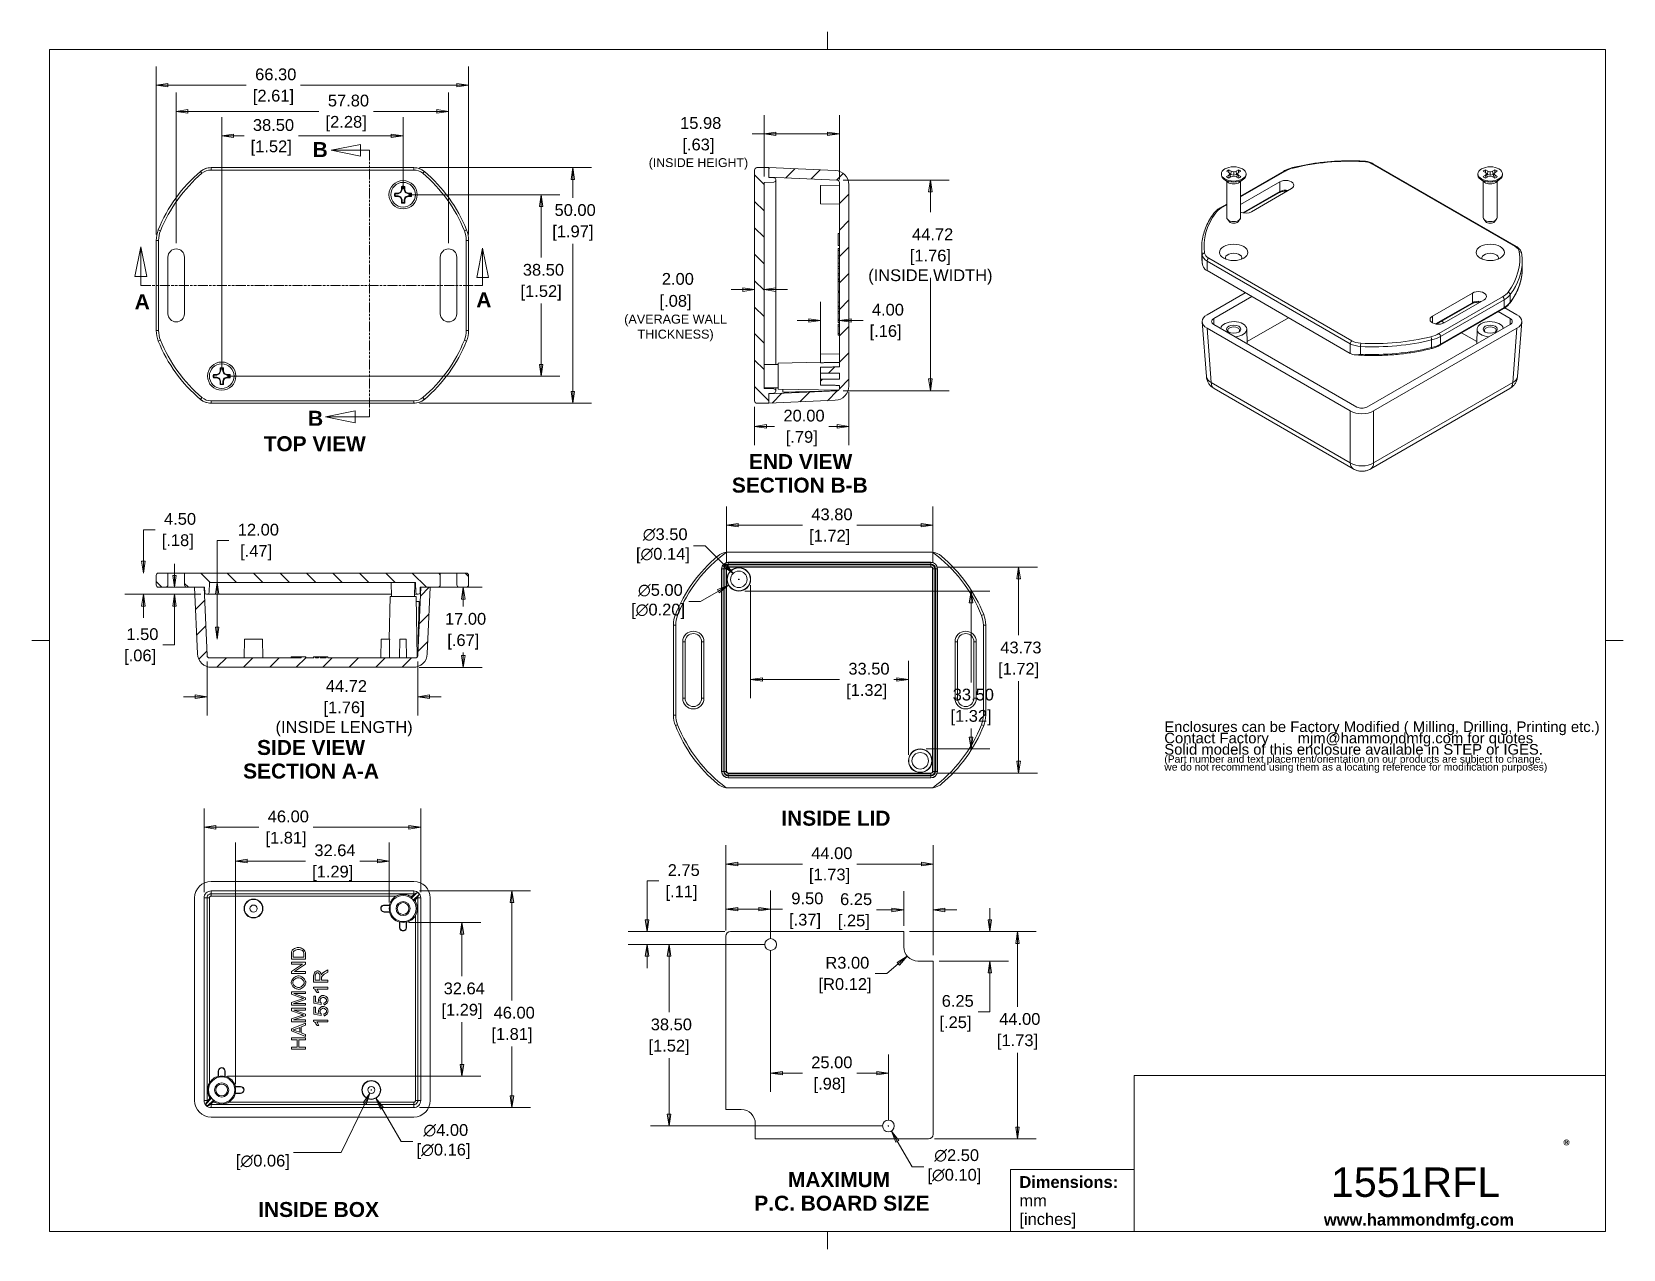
# Model space of a CAD drawing. Header units: millimetres. Extents: x 6 to 343, y 6 to 264.
import ezdxf

# ---------------------------------------------------------------- set-up
doc = ezdxf.new("R2010")
doc.units = ezdxf.units.MM
doc.header["$LTSCALE"] = 1.25
doc.linetypes.add('DOUBLE_DASH_CHAIN', pattern=[1.2403, 0.6614, -0.0827, 0.1654, -0.0827, 0.1654, -0.0827])
for name, color, linetype, lineweight in [('Dimension (ANSI)', 7, 'Continuous', 9), ('Hatch (ANSI)', 7, 'Continuous', 9), ('Section Line (ANSI)', 7, 'DOUBLE_DASH_CHAIN', 9), ('Sketch Geometry (ANSI)', 7, 'Continuous', 9), ('Symbol (ANSI)', 7, 'Continuous', 9), ('Visible (ANSI)', 7, 'Continuous', 9), ('Visible Narrow (ANSI)', 7, 'Continuous', 9)]:
    doc.layers.add(name, color=color, linetype=linetype, lineweight=lineweight)
doc.styles.add('Label Text (ANSI)', font='arialbd.ttf')
doc.styles.add('Note Text (ANSI)', font='arial.ttf')
doc.styles.add('Text Style20', font='arial.ttf')
doc.dimstyles.new('Default - mm (ANSI)', dxfattribs={"dimscale": 1.25, "dimtxt": 2, "dimasz": 2, "dimexe": 3.175, "dimexo": 1, "dimgap": 0.8, "dimtad": 0, "dimtih": 1, "dimtoh": 1, "dimrnd": 1e-08, "dimzin": 4, "dimdsep": 46, "dimtxsty": 'Note Text (ANSI)', "dimblk": 'Filled-1', "dimcen": 0.09, "dimdle": 10, "dimclrd": 256, "dimclre": 256, "dimclrt": 256, "dimadec": 1, "dimazin": 0, "dimtfac": 1.524, "dimtofl": 0, "dimtmove": 0, "dimatfit": 3, "dimfxl": 0, "dimtolj": 1, "dimtzin": 0, "dimlwd": -1, "dimlwe": -1, "dimarcsym": 0})
pattern_1 = [(45, (0, 0), (-2.80633, 2.80633), [])]
pattern_2 = [(135.0002, (0, 0), (-2.80632, -2.80634), [])]

msp = doc.modelspace()

# ---------------------------------------------------------------- texts
at = {"layer": 'Symbol (ANSI)', "char_height": 3.175, "attachment_point": 7, "style": 'Label Text (ANSI)'}
for s, insert in [('TOP VIEW', (54.9522, 175.0705)), ('END VIEW', (157.9506, 171.3293)), ('SECTION B-B', (154.3282, 166.2771)), ('SIDE VIEW', (53.5596, 110.5994)), ('SECTION A-A', (50.6036, 105.6029)), ('INSIDE LID', (164.8245, 95.5911)), ('MAXIMUM ', (166.236, 18.8819)), ('P.C. BOARD SIZE', (159.0927, 13.883)), ('INSIDE BOX', (53.8089, 12.5434))]:
    msp.add_mtext(s, dxfattribs=dict(at, insert=insert))
at = {"layer": 'Symbol (ANSI)', "color": 5, "true_color": 0x0000ff, "insert": (246.1069, 111.1252), "char_height": 2.5, "width": 92.879819, "attachment_point": 4, "line_spacing_factor": 0.639812, "style": 'Note Text (ANSI)'}
msp.add_mtext('{\\H0.9x;Enclosures can be Factory Modified ( Milling, Drilling, Printing etc.)\\PContact Factory       mjm@hammondmfg.com for quotes\\H1.50416x; \\H0.66482x;\\PSolid models of this enclosure available in STEP or IGES.\\H1.57096x; \\H0.67192x;\\P\\H0.65789x;(Part number and text placement/orientation on our products are subject to change,\\H1.82847x; \\H0.5469x;\\Pwe do not recommend using them as a locating reference for modification purposes)\\fCalibri|b0|i0|c0|p34;\\H1.51411x; \\H0.66046x;\\P\\H1.45087x; }', dxfattribs=at)

# ---------------------------------------------------------------- blocks, each defined once
blk = doc.blocks.new('Title Blocks HAMMOND')
at = {"layer": 'Sketch Geometry (ANSI)'}
for p, q in [((274.4, 31.5), (194.4, 31.5)), ((194.4, 31.5), (194.4, 5)), ((274.4, 5), (274.4, 31.5)), ((173.4, 5), (173.4, 15.5)), ((173.4, 15.5), (194.4, 15.5)), ((194.4, 15.5), (194.4, 5)), ((194.4, 5), (173.4, 5)), ((194.4, 5), (274.4, 5))]:
    blk.add_line(p, q, dxfattribs=at)
at = {"layer": 'Symbol (ANSI)', "insert": (267.22, 20.45), "char_height": 2, "attachment_point": 1, "style": 'Note Text (ANSI)'}
blk.add_mtext('\\fCalibri|b1|i0;\\H2.0000;®\\fCalibri|b1|i0;\\H21.7410;\\P', dxfattribs=at)
at = {"layer": 'Symbol (ANSI)', "insert": (174.9, 9.94), "char_height": 2, "width": 30.7233, "attachment_point": 4, "line_spacing_factor": 0.944221, "style": 'Note Text (ANSI)'}
blk.add_mtext('\\fArial|b1|i0;\\H2.0000;Dimensions:\\fArial|b0|i0;\\H2.0000;\\Pmm\\P[inches]', dxfattribs=at)
at = {"layer": 'Symbol (ANSI)', "insert": (226.6, 6.69), "char_height": 2, "width": 32.2927, "attachment_point": 4, "style": 'Note Text (ANSI)'}
blk.add_mtext('\\fArial|b1|i0;\\H2.0000;www.hammondmfg.com', dxfattribs=at)
at = {"layer": 'Symbol (ANSI)', "style": 'Text Style20'}
blk.add_attdef('<TITLE>_001', (227.8, 10.86), '', height=5, dxfattribs=at)
blk = doc.blocks.new('Borders Default Border')
at = {"layer": 'Sketch Geometry (ANSI)'}
for p, q in [((139.7, 208.28), (139.7, 211.3)), ((7.62, 107.95), (4.6, 107.95)), ((271.78, 107.95), (274.8, 107.95)), ((139.7, 7.62), (139.7, 4.6))]:
    blk.add_line(p, q, dxfattribs=at)
at = {"layer": 'Sketch Geometry (ANSI)', "flags": 128}
blk.add_lwpolyline([(7.62, 7.62), (7.62, 208.28), (271.78, 208.28), (271.78, 7.62), (7.62, 7.62)], dxfattribs=at)
blk = doc.blocks.new('2dTransSection0')
at = {"layer": 'Section Line (ANSI)', "linetype": 'Continuous'}
for p, q in [((60.41, 192.18), (55.41, 191.18)), ((60.41, 190.18), (60.41, 192.18)), ((60.41, 191.18), (55.41, 191.18)), ((55.41, 191.18), (60.41, 190.18)), ((61.95, 191.18), (60.41, 191.18)), ((61.95, 191.18), (61.95, 189.81)), ((59.48, 146.92), (54.48, 145.92)), ((59.48, 145.92), (54.48, 145.92)), ((54.48, 145.92), (59.48, 144.92)), ((59.48, 144.92), (59.48, 146.92)), ((61.95, 145.92), (59.48, 145.92)), ((61.95, 147.29), (61.95, 145.92))]:
    blk.add_line(p, q, dxfattribs=at)
at = {"layer": 'Section Line (ANSI)', "linetype": 'DOUBLE_DASH_CHAIN', "ltscale": 2.081385}
blk.add_line((61.95, 191.18), (61.95, 145.92), dxfattribs=at)
at = {"layer": 'Section Line (ANSI)', "linetype": 'Continuous', "flags": 128}
for points in [[(60.41, 192.18), (55.41, 191.18), (60.41, 190.18), (60.41, 192.18)], [(59.48, 146.92), (54.48, 145.92), (59.48, 144.92), (59.48, 146.92)]]:
    blk.add_lwpolyline(points, dxfattribs=at)
at = {"layer": 'Section Line (ANSI)'}
for points in [[(60.41, 192.18), (55.41, 191.18), (60.41, 190.18), (60.41, 192.18)], [(59.48, 146.92), (54.48, 145.92), (59.48, 144.92), (59.48, 146.92)]]:
    blk.add_solid(points, dxfattribs=at)
at = {"layer": 'Section Line (ANSI)', "char_height": 2.54, "attachment_point": 7, "style": 'Label Text (ANSI)'}
for insert in [(52.29, 190.03), (51.51, 144.41)]:
    blk.add_mtext('B', dxfattribs=dict(at, insert=insert))
blk = doc.blocks.new('2dTransSection1')
at = {"layer": 'Section Line (ANSI)', "linetype": 'Continuous'}
for p, q in [((23.11, 174.78), (22.11, 169.78)), ((23.11, 169.78), (23.11, 174.78)), ((24.11, 169.78), (23.11, 174.78)), ((81.14, 174.58), (80.14, 169.58)), ((81.14, 169.58), (81.14, 174.58)), ((82.14, 169.58), (81.14, 174.58)), ((22.11, 169.78), (24.11, 169.78)), ((23.11, 168.24), (23.11, 169.78)), ((23.11, 168.24), (24.47, 168.24)), ((79.78, 168.24), (81.14, 168.24)), ((80.14, 169.58), (82.14, 169.58)), ((81.14, 168.24), (81.14, 169.58))]:
    blk.add_line(p, q, dxfattribs=at)
at = {"layer": 'Section Line (ANSI)', "linetype": 'DOUBLE_DASH_CHAIN', "ltscale": 2.0769}
blk.add_line((23.11, 168.24), (81.14, 168.24), dxfattribs=at)
at = {"layer": 'Section Line (ANSI)', "linetype": 'Continuous', "flags": 128}
for points in [[(24.11, 169.78), (23.11, 174.78), (22.11, 169.78), (24.11, 169.78)], [(82.14, 169.58), (81.14, 174.58), (80.14, 169.58), (82.14, 169.58)]]:
    blk.add_lwpolyline(points, dxfattribs=at)
at = {"layer": 'Section Line (ANSI)'}
for points in [[(24.11, 169.78), (23.11, 174.78), (22.11, 169.78), (24.11, 169.78)], [(82.14, 169.58), (81.14, 174.58), (80.14, 169.58), (82.14, 169.58)]]:
    blk.add_solid(points, dxfattribs=at)
at = {"layer": 'Section Line (ANSI)', "char_height": 2.54, "attachment_point": 7, "style": 'Label Text (ANSI)'}
for insert in [(22.07, 164.2), (80.07, 164.52)]:
    blk.add_mtext('A', dxfattribs=dict(at, insert=insert))
blk = doc.blocks.new('Filled-1')
at = {"color": 0}
for p, q in [((0, 0), (-1, 0.15)), ((-1, 0.15), (-1, -0.15)), ((-1, 0), (0, 0)), ((-1, -0.15), (0, 0))]:
    blk.add_line(p, q, dxfattribs=at)
at = {"color": 0, "flags": 128}
blk.add_lwpolyline([(-1, -0.15), (0, 0), (-1, 0.15), (-1, -0.15)], dxfattribs=at)
at = {"color": 0}
blk.add_solid([(-1, -0.15), (0, 0), (-1, 0.15), (-1, -0.15)], dxfattribs=at)
blk = doc.blocks.new('*D9')
at = {"layer": 'Defpoints', "color": 0, "transparency": 16777216}
for p in [(177.14, 242.47), (161.16, 232.16), (177.14, 231.54)]:
    blk.add_point(p, dxfattribs=at)
at = {"layer": 'Dimension (ANSI)', "transparency": 16777216}
for p, q in [((161.16, 233.41), (161.16, 246.44)), ((177.14, 232.79), (177.14, 246.44)), ((161.16, 242.47), (158.66, 242.47)), ((174.64, 242.47), (163.66, 242.47))]:
    blk.add_line(p, q, dxfattribs=at)
at = {"layer": 'Dimension (ANSI)', "transparency": 16777216, "xscale": 2.5, "yscale": 2.5, "zscale": 2.5, "rotation": 180}
blk.add_blockref('Filled-1', (161.16, 242.47), dxfattribs=at)
at = {"layer": 'Dimension (ANSI)', "transparency": 16777216, "xscale": 2.5, "yscale": 2.5, "zscale": 2.5}
blk.add_blockref('Filled-1', (177.14, 242.47), dxfattribs=at)
at = {"layer": 'Dimension (ANSI)', "transparency": 16777216, "char_height": 2.5, "attachment_point": 5, "style": 'Note Text (ANSI)'}
for s, insert in [('\\A1; 15.98', (147.23, 244.75)), ('\\A1;[.63]{\\P\\fArial|b0|i0;\\H1.8750;(INSIDE HEIGHT)}', (147.23, 238.16))]:
    blk.add_mtext(s, dxfattribs=dict(at, insert=insert))
blk = doc.blocks.new('*D10')
at = {"layer": 'Defpoints', "color": 0, "transparency": 16777216}
for p in [(176.68, 232.66), (176.68, 187.94), (196.46, 187.94)]:
    blk.add_point(p, dxfattribs=at)
at = {"layer": 'Dimension (ANSI)', "transparency": 16777216}
for p, q in [((177.93, 232.66), (200.43, 232.66)), ((196.46, 230.16), (196.46, 225.88)), ((196.46, 190.44), (196.46, 211.91)), ((177.93, 187.94), (200.43, 187.94))]:
    blk.add_line(p, q, dxfattribs=at)
at = {"layer": 'Dimension (ANSI)', "transparency": 16777216, "xscale": 2.5, "yscale": 2.5, "zscale": 2.5}
for p, rotation in [((196.46, 232.66), 90), ((196.46, 187.94), 270)]:
    blk.add_blockref('Filled-1', p, dxfattribs=dict(at, rotation=rotation))
at = {"layer": 'Dimension (ANSI)', "transparency": 16777216, "char_height": 2.5, "attachment_point": 5, "style": 'Note Text (ANSI)'}
for s, insert in [('\\A1; 44.72{\\fArial|b0|i0;\\H1.9108;}', (196.46, 221.15)), ('\\A1;[1.76]{\\P(INSIDE WIDTH)}', (196.46, 214.17))]:
    blk.add_mtext(s, dxfattribs=dict(at, insert=insert))
blk = doc.blocks.new('*D11')
at = {"layer": 'Defpoints', "color": 0, "transparency": 16777216}
for p in [(98.45, 252.8), (32.15, 219.85), (98.45, 219.85)]:
    blk.add_point(p, dxfattribs=at)
at = {"layer": 'Dimension (ANSI)', "transparency": 16777216}
for p, q in [((32.15, 221.1), (32.15, 256.77)), ((98.45, 221.1), (98.45, 256.77)), ((34.65, 252.8), (51.27, 252.8)), ((95.95, 252.8), (62.81, 252.8))]:
    blk.add_line(p, q, dxfattribs=at)
at = {"layer": 'Dimension (ANSI)', "transparency": 16777216, "xscale": 2.5, "yscale": 2.5, "zscale": 2.5, "rotation": 180}
blk.add_blockref('Filled-1', (32.15, 252.8), dxfattribs=at)
at = {"layer": 'Dimension (ANSI)', "transparency": 16777216, "xscale": 2.5, "yscale": 2.5, "zscale": 2.5}
blk.add_blockref('Filled-1', (98.45, 252.8), dxfattribs=at)
at = {"layer": 'Dimension (ANSI)', "transparency": 16777216, "char_height": 2.5, "attachment_point": 5, "style": 'Note Text (ANSI)'}
for s, insert in [('\\A1; 66.30', (57.04, 255.08)), ('\\A1;[2.61]', (57.04, 250.2))]:
    blk.add_mtext(s, dxfattribs=dict(at, insert=insert))
blk = doc.blocks.new('*D12')
at = {"layer": 'Defpoints', "color": 0, "transparency": 16777216}
for p in [(86.8, 235.29), (86.8, 185.29), (120.58, 185.29)]:
    blk.add_point(p, dxfattribs=at)
at = {"layer": 'Dimension (ANSI)', "transparency": 16777216}
for p, q in [((88.05, 235.29), (124.55, 235.29)), ((120.58, 232.79), (120.58, 228.88)), ((120.58, 187.79), (120.58, 219.12)), ((88.05, 185.29), (124.55, 185.29))]:
    blk.add_line(p, q, dxfattribs=at)
at = {"layer": 'Dimension (ANSI)', "transparency": 16777216, "xscale": 2.5, "yscale": 2.5, "zscale": 2.5}
for p, rotation in [((120.58, 235.29), 90), ((120.58, 185.29), 270)]:
    blk.add_blockref('Filled-1', p, dxfattribs=dict(at, rotation=rotation))
at = {"layer": 'Dimension (ANSI)', "transparency": 16777216, "char_height": 2.5, "attachment_point": 5, "style": 'Note Text (ANSI)'}
for s, insert in [('\\A1; 50.00', (120.58, 226.28)), ('\\A1;[1.97]', (120.58, 221.4))]:
    blk.add_mtext(s, dxfattribs=dict(at, insert=insert))
blk = doc.blocks.new('*D13')
at = {"layer": 'Defpoints', "color": 0, "transparency": 16777216}
for p in [(84.55, 229.54), (46.05, 191.04), (113.85, 191.04)]:
    blk.add_point(p, dxfattribs=at)
at = {"layer": 'Dimension (ANSI)', "transparency": 16777216}
for p, q in [((85.8, 229.54), (117.81, 229.54)), ((113.85, 227.04), (113.85, 216.2)), ((113.85, 193.54), (113.85, 206.44)), ((47.3, 191.04), (117.81, 191.04))]:
    blk.add_line(p, q, dxfattribs=at)
at = {"layer": 'Dimension (ANSI)', "transparency": 16777216, "xscale": 2.5, "yscale": 2.5, "zscale": 2.5}
for p, rotation in [((113.85, 229.54), 90), ((113.85, 191.04), 270)]:
    blk.add_blockref('Filled-1', p, dxfattribs=dict(at, rotation=rotation))
at = {"layer": 'Dimension (ANSI)', "transparency": 16777216, "char_height": 2.5, "attachment_point": 5, "style": 'Note Text (ANSI)'}
for s, insert in [('\\A1; 38.50', (113.85, 213.6)), ('\\A1;[1.52]', (113.85, 208.72))]:
    blk.add_mtext(s, dxfattribs=dict(at, insert=insert))
blk = doc.blocks.new('*D14')
at = {"layer": 'Defpoints', "color": 0, "transparency": 16777216}
for p in [(46.05, 242.04), (84.55, 229.54), (46.05, 191.04)]:
    blk.add_point(p, dxfattribs=at)
at = {"layer": 'Dimension (ANSI)', "transparency": 16777216}
for p, q in [((46.05, 192.29), (46.05, 246.01)), ((84.55, 230.79), (84.55, 246.01)), ((48.55, 242.04), (50.79, 242.04)), ((82.05, 242.04), (62.33, 242.04))]:
    blk.add_line(p, q, dxfattribs=at)
at = {"layer": 'Dimension (ANSI)', "transparency": 16777216, "xscale": 2.5, "yscale": 2.5, "zscale": 2.5, "rotation": 180}
blk.add_blockref('Filled-1', (46.05, 242.04), dxfattribs=at)
at = {"layer": 'Dimension (ANSI)', "transparency": 16777216, "xscale": 2.5, "yscale": 2.5, "zscale": 2.5}
blk.add_blockref('Filled-1', (84.55, 242.04), dxfattribs=at)
at = {"layer": 'Dimension (ANSI)', "transparency": 16777216, "char_height": 2.5, "attachment_point": 5, "style": 'Note Text (ANSI)'}
for s, insert in [('\\A1; 38.50', (56.56, 244.32)), ('\\A1;[1.52]', (56.56, 239.44))]:
    blk.add_mtext(s, dxfattribs=dict(at, insert=insert))
blk = doc.blocks.new('*D15')
at = {"layer": 'Defpoints', "color": 0, "transparency": 16777216}
for p in [(90.3, 146.24), (86.69, 129.24), (97.33, 129.24)]:
    blk.add_point(p, dxfattribs=at)
at = {"layer": 'Dimension (ANSI)', "transparency": 16777216}
for p, q in [((91.55, 146.24), (101.3, 146.24)), ((97.33, 143.74), (97.33, 142.13)), ((97.33, 131.74), (97.33, 132.37)), ((87.94, 129.24), (101.3, 129.24))]:
    blk.add_line(p, q, dxfattribs=at)
at = {"layer": 'Dimension (ANSI)', "transparency": 16777216, "xscale": 2.5, "yscale": 2.5, "zscale": 2.5}
for p, rotation in [((97.33, 146.24), 90), ((97.33, 129.24), 270)]:
    blk.add_blockref('Filled-1', p, dxfattribs=dict(at, rotation=rotation))
at = {"layer": 'Dimension (ANSI)', "transparency": 16777216, "char_height": 2.5, "attachment_point": 5, "style": 'Note Text (ANSI)'}
for s, insert in [('\\A1; 17.00', (97.33, 139.52)), ('\\A1;[.67]', (97.33, 134.64))]:
    blk.add_mtext(s, dxfattribs=dict(at, insert=insert))
blk = doc.blocks.new('*D16')
at = {"layer": 'Defpoints', "color": 0, "transparency": 16777216}
for p in [(29.43, 149.24), (32.65, 149.24), (42.84, 144.74)]:
    blk.add_point(p, dxfattribs=at)
at = {"layer": 'Dimension (ANSI)', "transparency": 16777216}
for p, q in [((29.43, 151.74), (29.43, 158.45)), ((29.43, 158.45), (31.93, 158.45)), ((41.59, 144.74), (25.46, 144.74)), ((29.43, 142.24), (29.43, 139.74))]:
    blk.add_line(p, q, dxfattribs=at)
at = {"layer": 'Dimension (ANSI)', "transparency": 16777216, "xscale": 2.5, "yscale": 2.5, "zscale": 2.5}
for p, rotation in [((29.43, 149.24), 270), ((29.43, 144.74), 90)]:
    blk.add_blockref('Filled-1', p, dxfattribs=dict(at, rotation=rotation))
at = {"layer": 'Dimension (ANSI)', "transparency": 16777216, "char_height": 2.5, "attachment_point": 5, "style": 'Note Text (ANSI)'}
for s, insert in [('\\A1; 4.50', (36.73, 160.73)), ('\\A1;[.18]', (36.73, 155.85))]:
    blk.add_mtext(s, dxfattribs=dict(at, insert=insert))
blk = doc.blocks.new('*D17')
at = {"layer": 'Defpoints', "color": 0, "transparency": 16777216}
for p in [(32.65, 146.24), (36.04, 146.24), (42.84, 144.74)]:
    blk.add_point(p, dxfattribs=at)
at = {"layer": 'Dimension (ANSI)', "transparency": 16777216}
for p, q in [((36.04, 148.74), (36.04, 151.24)), ((33.9, 146.24), (40.01, 146.24)), ((41.59, 144.74), (32.07, 144.74)), ((36.04, 142.24), (36.04, 133.99)), ((36.04, 133.99), (33.54, 133.99))]:
    blk.add_line(p, q, dxfattribs=at)
at = {"layer": 'Dimension (ANSI)', "transparency": 16777216, "xscale": 2.5, "yscale": 2.5, "zscale": 2.5}
for p, rotation in [((36.04, 146.24), 270), ((36.04, 144.74), 90)]:
    blk.add_blockref('Filled-1', p, dxfattribs=dict(at, rotation=rotation))
at = {"layer": 'Dimension (ANSI)', "transparency": 16777216, "char_height": 2.5, "attachment_point": 5, "style": 'Note Text (ANSI)'}
for s, insert in [('\\A1; 1.50', (28.74, 136.27)), ('\\A1;[.06]', (28.74, 131.39))]:
    blk.add_mtext(s, dxfattribs=dict(at, insert=insert))
blk = doc.blocks.new('*D18')
at = {"layer": 'Defpoints', "color": 0, "transparency": 16777216}
for p in [(42.94, 131.72), (87.66, 131.72), (87.66, 123.01)]:
    blk.add_point(p, dxfattribs=at)
at = {"layer": 'Dimension (ANSI)', "transparency": 16777216}
for p, q in [((42.94, 130.47), (42.94, 119.04)), ((87.66, 130.47), (87.66, 119.04)), ((40.44, 123.01), (37.94, 123.01)), ((90.16, 123.01), (92.66, 123.01))]:
    blk.add_line(p, q, dxfattribs=at)
at = {"layer": 'Dimension (ANSI)', "transparency": 16777216, "xscale": 2.5, "yscale": 2.5, "zscale": 2.5}
blk.add_blockref('Filled-1', (42.94, 123.01), dxfattribs=at)
at = {"layer": 'Dimension (ANSI)', "transparency": 16777216, "xscale": 2.5, "yscale": 2.5, "zscale": 2.5, "rotation": 180}
blk.add_blockref('Filled-1', (87.66, 123.01), dxfattribs=at)
at = {"layer": 'Dimension (ANSI)', "transparency": 16777216, "char_height": 2.5, "attachment_point": 5, "style": 'Note Text (ANSI)'}
for s, insert in [('\\A1; 44.72{\\fArial|b0|i0;\\H1.9108;}', (72.03, 125.27)), ('\\A1;[1.76]{\\P(INSIDE LENGTH)}', (72.03, 118.28))]:
    blk.add_mtext(s, dxfattribs=dict(at, insert=insert))
blk = doc.blocks.new('*D19')
at = {"layer": 'Defpoints', "color": 0, "transparency": 16777216}
for p in [(43.44, 147.24), (45.08, 147.24), (54.73, 135.24)]:
    blk.add_point(p, dxfattribs=at)
at = {"layer": 'Dimension (ANSI)', "transparency": 16777216}
for p, q in [((45.08, 147.24), (45.08, 156.18)), ((45.08, 156.18), (47.58, 156.18)), ((45.08, 137.74), (45.08, 144.74))]:
    blk.add_line(p, q, dxfattribs=at)
at = {"layer": 'Dimension (ANSI)', "transparency": 16777216, "xscale": 2.5, "yscale": 2.5, "zscale": 2.5}
for p, rotation in [((45.08, 147.24), 90), ((45.08, 135.24), 270)]:
    blk.add_blockref('Filled-1', p, dxfattribs=dict(at, rotation=rotation))
at = {"layer": 'Dimension (ANSI)', "transparency": 16777216, "char_height": 2.5, "attachment_point": 5, "style": 'Note Text (ANSI)'}
for s, insert in [('\\A1; 12.00', (53.35, 158.45)), ('\\A1;[.47]', (53.35, 153.58))]:
    blk.add_mtext(s, dxfattribs=dict(at, insert=insert))
blk = doc.blocks.new('*D20')
at = {"layer": 'Defpoints', "color": 0, "transparency": 16777216}
for p in [(197, 159.42), (153.19, 150.16), (197, 150.16)]:
    blk.add_point(p, dxfattribs=at)
at = {"layer": 'Dimension (ANSI)', "transparency": 16777216}
for p, q in [((153.19, 151.41), (153.19, 163.39)), ((197, 151.41), (197, 163.39)), ((155.69, 159.42), (169.32, 159.42)), ((194.5, 159.42), (180.87, 159.42))]:
    blk.add_line(p, q, dxfattribs=at)
at = {"layer": 'Dimension (ANSI)', "transparency": 16777216, "xscale": 2.5, "yscale": 2.5, "zscale": 2.5, "rotation": 180}
blk.add_blockref('Filled-1', (153.19, 159.42), dxfattribs=at)
at = {"layer": 'Dimension (ANSI)', "transparency": 16777216, "xscale": 2.5, "yscale": 2.5, "zscale": 2.5}
blk.add_blockref('Filled-1', (197, 159.42), dxfattribs=at)
at = {"layer": 'Dimension (ANSI)', "transparency": 16777216, "char_height": 2.5, "attachment_point": 5, "style": 'Note Text (ANSI)'}
for s, insert in [('\\A1; 43.80', (175.09, 161.7)), ('\\A1;[1.72]', (175.09, 156.82))]:
    blk.add_mtext(s, dxfattribs=dict(at, insert=insert))
blk = doc.blocks.new('*D21')
at = {"layer": 'Defpoints', "color": 0, "transparency": 16777216}
for p in [(196.56, 150.53), (196.56, 106.8), (215.19, 106.8)]:
    blk.add_point(p, dxfattribs=at)
at = {"layer": 'Dimension (ANSI)', "transparency": 16777216}
for p, q in [((197.81, 150.53), (219.16, 150.53)), ((215.19, 148.03), (215.19, 136.04)), ((215.19, 109.3), (215.19, 126.28)), ((197.81, 106.8), (219.16, 106.8))]:
    blk.add_line(p, q, dxfattribs=at)
at = {"layer": 'Dimension (ANSI)', "transparency": 16777216, "xscale": 2.5, "yscale": 2.5, "zscale": 2.5}
for p, rotation in [((215.19, 150.53), 90), ((215.19, 106.8), 270)]:
    blk.add_blockref('Filled-1', p, dxfattribs=dict(at, rotation=rotation))
at = {"layer": 'Dimension (ANSI)', "transparency": 16777216, "char_height": 2.5, "attachment_point": 5, "style": 'Note Text (ANSI)'}
for s, insert in [('\\A1; 43.73', (215.19, 133.44)), ('\\A1;[1.72]', (215.19, 128.56))]:
    blk.add_mtext(s, dxfattribs=dict(at, insert=insert))
blk = doc.blocks.new('*D22')
at = {"layer": 'Defpoints', "color": 0, "transparency": 16777216}
for p in [(197.06, 87.5), (153.06, 72.16), (197.06, 66.91)]:
    blk.add_point(p, dxfattribs=at)
at = {"layer": 'Dimension (ANSI)', "transparency": 16777216}
for p, q in [((153.06, 73.41), (153.06, 91.47)), ((197.06, 68.16), (197.06, 91.47)), ((155.56, 87.5), (169.29, 87.5)), ((194.56, 87.5), (180.83, 87.5))]:
    blk.add_line(p, q, dxfattribs=at)
at = {"layer": 'Dimension (ANSI)', "transparency": 16777216, "xscale": 2.5, "yscale": 2.5, "zscale": 2.5, "rotation": 180}
blk.add_blockref('Filled-1', (153.06, 87.5), dxfattribs=at)
at = {"layer": 'Dimension (ANSI)', "transparency": 16777216, "xscale": 2.5, "yscale": 2.5, "zscale": 2.5}
blk.add_blockref('Filled-1', (197.06, 87.5), dxfattribs=at)
at = {"layer": 'Dimension (ANSI)', "transparency": 16777216, "char_height": 2.5, "attachment_point": 5, "style": 'Note Text (ANSI)'}
for s, insert in [('\\A1; 44.00', (175.06, 89.78)), ('\\A1;[1.73]', (175.06, 84.9))]:
    blk.add_mtext(s, dxfattribs=dict(at, insert=insert))
blk = doc.blocks.new('*D23')
at = {"layer": 'Defpoints', "color": 0, "transparency": 16777216}
for p in [(197.06, 77.74), (190.81, 73.16), (197.06, 66.91)]:
    blk.add_point(p, dxfattribs=at)
at = {"layer": 'Dimension (ANSI)', "transparency": 16777216}
for p, q in [((190.81, 74.41), (190.81, 81.71)), ((197.06, 68.16), (197.06, 81.71)), ((188.31, 77.74), (185.03, 77.74)), ((199.56, 77.74), (202.06, 77.74))]:
    blk.add_line(p, q, dxfattribs=at)
at = {"layer": 'Dimension (ANSI)', "transparency": 16777216, "xscale": 2.5, "yscale": 2.5, "zscale": 2.5}
blk.add_blockref('Filled-1', (190.81, 77.74), dxfattribs=at)
at = {"layer": 'Dimension (ANSI)', "transparency": 16777216, "xscale": 2.5, "yscale": 2.5, "zscale": 2.5, "rotation": 180}
blk.add_blockref('Filled-1', (197.06, 77.74), dxfattribs=at)
at = {"layer": 'Dimension (ANSI)', "transparency": 16777216, "char_height": 2.5, "attachment_point": 5, "style": 'Note Text (ANSI)'}
for s, insert in [('\\A1; 6.25', (180.21, 80.02)), ('\\A1;[.25]', (180.21, 75.14))]:
    blk.add_mtext(s, dxfattribs=dict(at, insert=insert))
blk = doc.blocks.new('*D24')
at = {"layer": 'Defpoints', "color": 0, "transparency": 16777216}
for p in [(190.81, 73.16), (197.06, 66.91), (209.09, 66.91)]:
    blk.add_point(p, dxfattribs=at)
at = {"layer": 'Dimension (ANSI)', "transparency": 16777216}
for p, q in [((209.09, 75.66), (209.09, 78.16)), ((192.06, 73.16), (213.06, 73.16)), ((198.31, 66.91), (213.06, 66.91)), ((209.09, 64.41), (209.09, 56.16)), ((209.09, 56.16), (206.59, 56.16))]:
    blk.add_line(p, q, dxfattribs=at)
at = {"layer": 'Dimension (ANSI)', "transparency": 16777216, "xscale": 2.5, "yscale": 2.5, "zscale": 2.5}
for p, rotation in [((209.09, 73.16), 270), ((209.09, 66.91), 90)]:
    blk.add_blockref('Filled-1', p, dxfattribs=dict(at, rotation=rotation))
at = {"layer": 'Dimension (ANSI)', "transparency": 16777216, "char_height": 2.5, "attachment_point": 5, "style": 'Note Text (ANSI)'}
for s, insert in [('\\A1; 6.25', (201.78, 58.43)), ('\\A1;[.25]', (201.78, 53.55))]:
    blk.add_mtext(s, dxfattribs=dict(at, insert=insert))
blk = doc.blocks.new('*D25')
at = {"layer": 'Defpoints', "color": 0, "transparency": 16777216}
for p in [(190.81, 73.16), (196.06, 29.16), (214.95, 29.16)]:
    blk.add_point(p, dxfattribs=at)
at = {"layer": 'Dimension (ANSI)', "transparency": 16777216}
for p, q in [((192.06, 73.16), (218.92, 73.16)), ((214.95, 70.66), (214.95, 57.2)), ((214.95, 31.66), (214.95, 47.44)), ((197.31, 29.16), (218.92, 29.16))]:
    blk.add_line(p, q, dxfattribs=at)
at = {"layer": 'Dimension (ANSI)', "transparency": 16777216, "xscale": 2.5, "yscale": 2.5, "zscale": 2.5}
for p, rotation in [((214.95, 73.16), 90), ((214.95, 29.16), 270)]:
    blk.add_blockref('Filled-1', p, dxfattribs=dict(at, rotation=rotation))
at = {"layer": 'Dimension (ANSI)', "transparency": 16777216, "char_height": 2.5, "attachment_point": 5, "style": 'Note Text (ANSI)'}
for s, insert in [('\\A1; 44.00', (214.95, 54.6)), ('\\A1;[1.73]', (214.95, 49.72))]:
    blk.add_mtext(s, dxfattribs=dict(at, insert=insert))
blk = doc.blocks.new('*D26')
at = {"layer": 'Defpoints', "color": 0, "transparency": 16777216}
for p in [(162.56, 70.41), (187.56, 43.11), (187.56, 31.91)]:
    blk.add_point(p, dxfattribs=at)
at = {"layer": 'Dimension (ANSI)', "transparency": 16777216}
for p, q in [((162.56, 69.16), (162.56, 39.15)), ((187.56, 33.16), (187.56, 47.08)), ((165.06, 43.11), (169.29, 43.11)), ((185.06, 43.11), (180.83, 43.11))]:
    blk.add_line(p, q, dxfattribs=at)
at = {"layer": 'Dimension (ANSI)', "transparency": 16777216, "xscale": 2.5, "yscale": 2.5, "zscale": 2.5, "rotation": 180}
blk.add_blockref('Filled-1', (162.56, 43.11), dxfattribs=at)
at = {"layer": 'Dimension (ANSI)', "transparency": 16777216, "xscale": 2.5, "yscale": 2.5, "zscale": 2.5}
blk.add_blockref('Filled-1', (187.56, 43.11), dxfattribs=at)
at = {"layer": 'Dimension (ANSI)', "transparency": 16777216, "char_height": 2.5, "attachment_point": 5, "style": 'Note Text (ANSI)'}
for s, insert in [('\\A1; 25.00', (175.06, 45.39)), ('\\A1;[.98]', (175.06, 40.51))]:
    blk.add_mtext(s, dxfattribs=dict(at, insert=insert))
blk = doc.blocks.new('*D27')
at = {"layer": 'Defpoints', "color": 0, "transparency": 16777216}
for p in [(141, 70.41), (162.56, 70.41), (187.56, 31.91)]:
    blk.add_point(p, dxfattribs=at)
at = {"layer": 'Dimension (ANSI)', "transparency": 16777216}
for p, q in [((161.31, 70.41), (137.03, 70.41)), ((141, 67.91), (141, 56.04)), ((141, 34.41), (141, 46.28)), ((186.31, 31.91), (137.03, 31.91))]:
    blk.add_line(p, q, dxfattribs=at)
at = {"layer": 'Dimension (ANSI)', "transparency": 16777216, "xscale": 2.5, "yscale": 2.5, "zscale": 2.5}
for p, rotation in [((141, 70.41), 90), ((141, 31.91), 270)]:
    blk.add_blockref('Filled-1', p, dxfattribs=dict(at, rotation=rotation))
at = {"layer": 'Dimension (ANSI)', "transparency": 16777216, "char_height": 2.5, "attachment_point": 5, "style": 'Note Text (ANSI)'}
for s, insert in [('\\A1; 38.50', (141, 53.44)), ('\\A1;[1.52]', (141, 48.56))]:
    blk.add_mtext(s, dxfattribs=dict(at, insert=insert))
blk = doc.blocks.new('*D28')
at = {"layer": 'Defpoints', "color": 0, "transparency": 16777216}
for p in [(186.93, 32.99), (188.18, 30.83)]:
    blk.add_point(p, dxfattribs=at)
at = {"layer": 'Dimension (ANSI)', "transparency": 16777216}
for p, q in [((187.44, 31.91), (187.67, 31.91)), ((187.56, 31.8), (187.56, 32.02)), ((192.56, 23.25), (189.43, 28.66)), ((195.06, 23.25), (192.56, 23.25))]:
    blk.add_line(p, q, dxfattribs=at)
at = {"layer": 'Dimension (ANSI)', "transparency": 16777216, "xscale": 2.5, "yscale": 2.5, "zscale": 2.5, "rotation": 120.0000000000108}
blk.add_blockref('Filled-1', (188.18, 30.83), dxfattribs=at)
at = {"layer": 'Dimension (ANSI)', "transparency": 16777216, "insert": (201.55, 23.25), "char_height": 2.5, "attachment_point": 5, "style": 'Note Text (ANSI)'}
blk.add_mtext('\\A1; ∅2.50\\P[∅0.10]', dxfattribs=at)
blk = doc.blocks.new('*D29')
at = {"layer": 'Defpoints', "color": 0, "transparency": 16777216}
for p in [(191.54, 67.95), (193.81, 69.91)]:
    blk.add_point(p, dxfattribs=at)
at = {"layer": 'Dimension (ANSI)', "transparency": 16777216}
for p, q in [((184.74, 64.25), (187.24, 64.25)), ((187.24, 64.25), (189.64, 66.32))]:
    blk.add_line(p, q, dxfattribs=at)
at = {"layer": 'Dimension (ANSI)', "transparency": 16777216, "xscale": 2.5, "yscale": 2.5, "zscale": 2.5, "rotation": 40.76258140446551}
blk.add_blockref('Filled-1', (191.54, 67.95), dxfattribs=at)
at = {"layer": 'Dimension (ANSI)', "transparency": 16777216, "char_height": 2.5, "attachment_point": 5, "style": 'Note Text (ANSI)'}
for s, insert in [('\\A1; R3.00', (178.35, 66.53)), ('\\A1;[R0.12]', (178.35, 61.65))]:
    blk.add_mtext(s, dxfattribs=dict(at, insert=insert))
blk = doc.blocks.new('*D30')
at = {"layer": 'Defpoints', "color": 0, "transparency": 16777216}
for p in [(48.98, 88.12), (81.62, 78.05), (48.98, 39.55)]:
    blk.add_point(p, dxfattribs=at)
at = {"layer": 'Dimension (ANSI)', "transparency": 16777216}
for p, q in [((48.98, 40.8), (48.98, 92.09)), ((81.62, 79.3), (81.62, 92.09)), ((51.48, 88.12), (63.84, 88.12)), ((79.12, 88.12), (75.38, 88.12))]:
    blk.add_line(p, q, dxfattribs=at)
at = {"layer": 'Dimension (ANSI)', "transparency": 16777216, "xscale": 2.5, "yscale": 2.5, "zscale": 2.5, "rotation": 180}
blk.add_blockref('Filled-1', (48.98, 88.12), dxfattribs=at)
at = {"layer": 'Dimension (ANSI)', "transparency": 16777216, "xscale": 2.5, "yscale": 2.5, "zscale": 2.5}
blk.add_blockref('Filled-1', (81.62, 88.12), dxfattribs=at)
at = {"layer": 'Dimension (ANSI)', "transparency": 16777216, "char_height": 2.5, "attachment_point": 5, "style": 'Note Text (ANSI)'}
for s, insert in [('\\A1; 32.64', (69.61, 90.4)), ('\\A1;[1.29]', (69.61, 85.52))]:
    blk.add_mtext(s, dxfattribs=dict(at, insert=insert))
blk = doc.blocks.new('*D31')
at = {"layer": 'Defpoints', "color": 0, "transparency": 16777216}
for p in [(86.81, 81.8), (86.81, 35.8), (107.65, 35.8)]:
    blk.add_point(p, dxfattribs=at)
at = {"layer": 'Dimension (ANSI)', "transparency": 16777216}
for p, q in [((88.06, 81.8), (111.62, 81.8)), ((107.65, 79.3), (107.65, 58.53)), ((107.65, 38.3), (107.65, 48.78)), ((88.06, 35.8), (111.62, 35.8))]:
    blk.add_line(p, q, dxfattribs=at)
at = {"layer": 'Dimension (ANSI)', "transparency": 16777216, "xscale": 2.5, "yscale": 2.5, "zscale": 2.5}
for p, rotation in [((107.65, 81.8), 90), ((107.65, 35.8), 270)]:
    blk.add_blockref('Filled-1', p, dxfattribs=dict(at, rotation=rotation))
at = {"layer": 'Dimension (ANSI)', "transparency": 16777216, "char_height": 2.5, "attachment_point": 5, "style": 'Note Text (ANSI)'}
for s, insert in [('\\A1; 46.00', (107.65, 55.93)), ('\\A1;[1.81]', (107.65, 51.05))]:
    blk.add_mtext(s, dxfattribs=dict(at, insert=insert))
blk = doc.blocks.new('*D32')
at = {"layer": 'Defpoints', "color": 0, "transparency": 16777216}
for p in [(159.16, 214.49), (161.16, 214.07), (159.16, 209.4)]:
    blk.add_point(p, dxfattribs=at)
at = {"layer": 'Dimension (ANSI)', "transparency": 16777216}
for p, q in [((156.66, 209.4), (154.16, 209.4)), ((163.66, 209.4), (166.16, 209.4))]:
    blk.add_line(p, q, dxfattribs=at)
at = {"layer": 'Dimension (ANSI)', "transparency": 16777216, "xscale": 2.5, "yscale": 2.5, "zscale": 2.5}
blk.add_blockref('Filled-1', (159.16, 209.4), dxfattribs=at)
at = {"layer": 'Dimension (ANSI)', "transparency": 16777216, "xscale": 2.5, "yscale": 2.5, "zscale": 2.5, "rotation": 180}
blk.add_blockref('Filled-1', (161.16, 209.4), dxfattribs=at)
at = {"layer": 'Dimension (ANSI)', "transparency": 16777216, "char_height": 2.5, "attachment_point": 5, "style": 'Note Text (ANSI)'}
for s, insert in [('\\A1; 2.00', (142.38, 211.67)), ('\\A1;[.08]{\\P\\fArial|b0|i0;\\H1.9108;(AVERAGE WALL\\PTHICKNESS)}', (142.38, 203.35))]:
    blk.add_mtext(s, dxfattribs=dict(at, insert=insert))
blk = doc.blocks.new('*D33')
at = {"layer": 'Defpoints', "color": 0, "transparency": 16777216}
for p in [(159.16, 185.79), (179.16, 188.91), (179.16, 180.38)]:
    blk.add_point(p, dxfattribs=at)
at = {"layer": 'Dimension (ANSI)', "transparency": 16777216}
for p, q in [((179.16, 187.66), (179.16, 176.41)), ((159.16, 184.54), (159.16, 176.41)), ((161.66, 180.38), (163.38, 180.38)), ((176.66, 180.38), (174.93, 180.38))]:
    blk.add_line(p, q, dxfattribs=at)
at = {"layer": 'Dimension (ANSI)', "transparency": 16777216, "xscale": 2.5, "yscale": 2.5, "zscale": 2.5, "rotation": 180}
blk.add_blockref('Filled-1', (159.16, 180.38), dxfattribs=at)
at = {"layer": 'Dimension (ANSI)', "transparency": 16777216, "xscale": 2.5, "yscale": 2.5, "zscale": 2.5}
blk.add_blockref('Filled-1', (179.16, 180.38), dxfattribs=at)
at = {"layer": 'Dimension (ANSI)', "transparency": 16777216, "char_height": 2.5, "attachment_point": 5, "style": 'Note Text (ANSI)'}
for s, insert in [('\\A1; 20.00', (169.16, 182.65)), ('\\A1;[.79]', (169.16, 177.78))]:
    blk.add_mtext(s, dxfattribs=dict(at, insert=insert))
blk = doc.blocks.new('*D34')
at = {"layer": 'Defpoints', "color": 0, "transparency": 16777216}
for p in [(76.8, 41.28), (78.8, 37.82)]:
    blk.add_point(p, dxfattribs=at)
at = {"layer": 'Dimension (ANSI)', "transparency": 16777216}
for p, q in [((77.69, 39.55), (77.92, 39.55)), ((77.8, 39.44), (77.8, 39.66)), ((84.13, 28.59), (80.05, 35.65)), ((86.63, 28.59), (84.13, 28.59))]:
    blk.add_line(p, q, dxfattribs=at)
at = {"layer": 'Dimension (ANSI)', "transparency": 16777216, "xscale": 2.5, "yscale": 2.5, "zscale": 2.5, "rotation": 120.0000000000113}
blk.add_blockref('Filled-1', (78.8, 37.82), dxfattribs=at)
at = {"layer": 'Dimension (ANSI)', "transparency": 16777216, "insert": (93.13, 28.59), "char_height": 2.5, "attachment_point": 5, "style": 'Note Text (ANSI)'}
blk.add_mtext('\\A1; ∅4.00\\P[∅0.16]', dxfattribs=at)
blk = doc.blocks.new('*D35')
at = {"layer": 'Defpoints', "color": 0, "transparency": 16777216}
for p in [(77.48, 38.87), (78.13, 40.23)]:
    blk.add_point(p, dxfattribs=at)
at = {"layer": 'Dimension (ANSI)', "transparency": 16777216}
for p, q in [((77.69, 39.55), (77.92, 39.55)), ((77.8, 39.44), (77.8, 39.66)), ((71.41, 26.25), (76.4, 36.62)), ((61.29, 26.25), (71.41, 26.25))]:
    blk.add_line(p, q, dxfattribs=at)
at = {"layer": 'Dimension (ANSI)', "transparency": 16777216, "xscale": 2.5, "yscale": 2.5, "zscale": 2.5, "rotation": 64.31347329935376}
blk.add_blockref('Filled-1', (77.48, 38.87), dxfattribs=at)
at = {"layer": 'Dimension (ANSI)', "transparency": 16777216, "insert": (54.79, 26.25), "char_height": 2.5, "attachment_point": 5, "style": 'Note Text (ANSI)'}
blk.add_mtext('\\A1; \\P[∅0.06]', dxfattribs=at)
blk = doc.blocks.new('*D36')
at = {"layer": 'Defpoints', "color": 0, "transparency": 16777216}
for p in [(88.3, 95.3), (42.3, 80.3), (88.3, 80.3)]:
    blk.add_point(p, dxfattribs=at)
at = {"layer": 'Dimension (ANSI)', "transparency": 16777216}
for p, q in [((42.3, 81.55), (42.3, 99.27)), ((88.3, 81.55), (88.3, 99.27)), ((44.8, 95.3), (53.94, 95.3)), ((85.8, 95.3), (65.48, 95.3))]:
    blk.add_line(p, q, dxfattribs=at)
at = {"layer": 'Dimension (ANSI)', "transparency": 16777216, "xscale": 2.5, "yscale": 2.5, "zscale": 2.5, "rotation": 180}
blk.add_blockref('Filled-1', (42.3, 95.3), dxfattribs=at)
at = {"layer": 'Dimension (ANSI)', "transparency": 16777216, "xscale": 2.5, "yscale": 2.5, "zscale": 2.5}
blk.add_blockref('Filled-1', (88.3, 95.3), dxfattribs=at)
at = {"layer": 'Dimension (ANSI)', "transparency": 16777216, "char_height": 2.5, "attachment_point": 5, "style": 'Note Text (ANSI)'}
for s, insert in [('\\A1; 46.00', (59.71, 97.58)), ('\\A1;[1.81]', (59.71, 92.7))]:
    blk.add_mtext(s, dxfattribs=dict(at, insert=insert))
blk = doc.blocks.new('*D37')
at = {"layer": 'Defpoints', "color": 0, "transparency": 16777216}
for p in [(84.55, 75.12), (46.05, 42.48), (97.05, 42.48)]:
    blk.add_point(p, dxfattribs=at)
at = {"layer": 'Dimension (ANSI)', "transparency": 16777216}
for p, q in [((85.8, 75.12), (101.02, 75.12)), ((97.05, 72.62), (97.05, 63.68)), ((97.05, 44.98), (97.05, 53.92)), ((47.3, 42.48), (101.02, 42.48))]:
    blk.add_line(p, q, dxfattribs=at)
at = {"layer": 'Dimension (ANSI)', "transparency": 16777216, "xscale": 2.5, "yscale": 2.5, "zscale": 2.5}
for p, rotation in [((97.05, 75.12), 90), ((97.05, 42.48), 270)]:
    blk.add_blockref('Filled-1', p, dxfattribs=dict(at, rotation=rotation))
at = {"layer": 'Dimension (ANSI)', "transparency": 16777216, "char_height": 2.5, "attachment_point": 5, "style": 'Note Text (ANSI)'}
for s, insert in [('\\A1; 32.64', (97.05, 61.08)), ('\\A1;[1.29]', (97.05, 56.2))]:
    blk.add_mtext(s, dxfattribs=dict(at, insert=insert))
blk = doc.blocks.new('*D38')
at = {"layer": 'Defpoints', "color": 0, "transparency": 16777216}
for p in [(177.16, 202.85), (173.16, 192.94), (177.16, 188.43)]:
    blk.add_point(p, dxfattribs=at)
at = {"layer": 'Dimension (ANSI)', "transparency": 16777216}
for p, q in [((173.16, 194.19), (173.16, 206.82)), ((170.66, 202.85), (168.16, 202.85)), ((179.66, 202.85), (182.16, 202.85))]:
    blk.add_line(p, q, dxfattribs=at)
at = {"layer": 'Dimension (ANSI)', "transparency": 16777216, "xscale": 2.5, "yscale": 2.5, "zscale": 2.5}
blk.add_blockref('Filled-1', (173.16, 202.85), dxfattribs=at)
at = {"layer": 'Dimension (ANSI)', "transparency": 16777216, "xscale": 2.5, "yscale": 2.5, "zscale": 2.5, "rotation": 180}
blk.add_blockref('Filled-1', (177.16, 202.85), dxfattribs=at)
at = {"layer": 'Dimension (ANSI)', "transparency": 16777216, "char_height": 2.5, "attachment_point": 5, "style": 'Note Text (ANSI)'}
for s, insert in [('\\A1; 4.00', (186.96, 205.13)), ('\\A1;[.16]', (186.96, 200.25))]:
    blk.add_mtext(s, dxfattribs=dict(at, insert=insert))
blk = doc.blocks.new('*D39')
at = {"layer": 'Defpoints', "color": 0, "transparency": 16777216}
for p in [(158.31, 147.91), (191.81, 126.65), (191.81, 109.41)]:
    blk.add_point(p, dxfattribs=at)
at = {"layer": 'Dimension (ANSI)', "transparency": 16777216}
for p, q in [((158.31, 146.66), (158.31, 122.68)), ((191.81, 110.66), (191.81, 130.62)), ((160.81, 126.65), (177.17, 126.65)), ((189.31, 126.65), (188.71, 126.65))]:
    blk.add_line(p, q, dxfattribs=at)
at = {"layer": 'Dimension (ANSI)', "transparency": 16777216, "xscale": 2.5, "yscale": 2.5, "zscale": 2.5, "rotation": 180}
blk.add_blockref('Filled-1', (158.31, 126.65), dxfattribs=at)
at = {"layer": 'Dimension (ANSI)', "transparency": 16777216, "xscale": 2.5, "yscale": 2.5, "zscale": 2.5}
blk.add_blockref('Filled-1', (191.81, 126.65), dxfattribs=at)
at = {"layer": 'Dimension (ANSI)', "transparency": 16777216, "char_height": 2.5, "attachment_point": 5, "style": 'Note Text (ANSI)'}
for s, insert in [('\\A1; 33.50', (182.94, 128.93)), ('\\A1;[1.32]', (182.94, 124.05))]:
    blk.add_mtext(s, dxfattribs=dict(at, insert=insert))
blk = doc.blocks.new('*D40')
at = {"layer": 'Defpoints', "color": 0, "transparency": 16777216}
for p in [(155.81, 145.41), (205.09, 145.41), (194.31, 111.91)]:
    blk.add_point(p, dxfattribs=at)
at = {"layer": 'Dimension (ANSI)', "transparency": 16777216}
for p, q in [((157.06, 145.41), (209.06, 145.41)), ((205.09, 142.91), (205.09, 126.04)), ((205.09, 114.41), (205.09, 116.28)), ((195.56, 111.91), (209.06, 111.91))]:
    blk.add_line(p, q, dxfattribs=at)
at = {"layer": 'Dimension (ANSI)', "transparency": 16777216, "xscale": 2.5, "yscale": 2.5, "zscale": 2.5}
for p, rotation in [((205.09, 145.41), 90), ((205.09, 111.91), 270)]:
    blk.add_blockref('Filled-1', p, dxfattribs=dict(at, rotation=rotation))
at = {"layer": 'Dimension (ANSI)', "transparency": 16777216, "char_height": 2.5, "attachment_point": 5, "style": 'Note Text (ANSI)'}
for s, insert in [('\\A1; 33.50', (205.09, 123.44)), ('\\A1;[1.32]', (205.09, 118.56))]:
    blk.add_mtext(s, dxfattribs=dict(at, insert=insert))
blk = doc.blocks.new('*D41')
at = {"layer": 'Defpoints', "color": 0, "transparency": 16777216}
for p in [(157.97, 149.16), (153.64, 146.66)]:
    blk.add_point(p, dxfattribs=at)
at = {"layer": 'Dimension (ANSI)', "transparency": 16777216}
for p, q in [((147.67, 143.21), (151.48, 145.41)), ((155.69, 147.91), (155.92, 147.91)), ((155.81, 147.8), (155.81, 148.03)), ((145.17, 143.21), (147.67, 143.21))]:
    blk.add_line(p, q, dxfattribs=at)
at = {"layer": 'Dimension (ANSI)', "transparency": 16777216, "xscale": 2.5, "yscale": 2.5, "zscale": 2.5, "rotation": 29.99999999999478}
blk.add_blockref('Filled-1', (153.64, 146.66), dxfattribs=at)
at = {"layer": 'Dimension (ANSI)', "transparency": 16777216, "insert": (138.67, 143.21), "char_height": 2.5, "attachment_point": 5, "style": 'Note Text (ANSI)'}
blk.add_mtext('\\A1; ∅5.00\\P[∅0.20]', dxfattribs=at)
blk = doc.blocks.new('*D42')
at = {"layer": 'Defpoints', "color": 0, "transparency": 16777216}
for p in [(154.57, 149.15), (157.04, 146.68)]:
    blk.add_point(p, dxfattribs=at)
at = {"layer": 'Dimension (ANSI)', "transparency": 16777216}
for p, q in [((146.19, 155.04), (148.69, 155.04)), ((148.69, 155.04), (152.8, 150.92)), ((155.69, 147.91), (155.92, 147.91)), ((155.81, 147.8), (155.81, 148.03))]:
    blk.add_line(p, q, dxfattribs=at)
at = {"layer": 'Dimension (ANSI)', "transparency": 16777216, "xscale": 2.5, "yscale": 2.5, "zscale": 2.5, "rotation": 315.0000000000089}
blk.add_blockref('Filled-1', (154.57, 149.15), dxfattribs=at)
at = {"layer": 'Dimension (ANSI)', "transparency": 16777216, "insert": (139.69, 155.04), "char_height": 2.5, "attachment_point": 5, "style": 'Note Text (ANSI)'}
blk.add_mtext('\\A1; ∅3.50\\P[∅0.14]', dxfattribs=at)
blk = doc.blocks.new('*D43')
at = {"layer": 'Defpoints', "color": 0, "transparency": 16777216}
for p in [(94.2, 247.24), (36.4, 218.04), (94.2, 218.04)]:
    blk.add_point(p, dxfattribs=at)
at = {"layer": 'Dimension (ANSI)', "transparency": 16777216}
for p, q in [((36.4, 219.29), (36.4, 251.21)), ((94.2, 219.29), (94.2, 251.21)), ((38.9, 247.24), (66.7, 247.24)), ((91.7, 247.24), (78.24, 247.24))]:
    blk.add_line(p, q, dxfattribs=at)
at = {"layer": 'Dimension (ANSI)', "transparency": 16777216, "xscale": 2.5, "yscale": 2.5, "zscale": 2.5, "rotation": 180}
blk.add_blockref('Filled-1', (36.4, 247.24), dxfattribs=at)
at = {"layer": 'Dimension (ANSI)', "transparency": 16777216, "xscale": 2.5, "yscale": 2.5, "zscale": 2.5}
blk.add_blockref('Filled-1', (94.2, 247.24), dxfattribs=at)
at = {"layer": 'Dimension (ANSI)', "transparency": 16777216, "char_height": 2.5, "attachment_point": 5, "style": 'Note Text (ANSI)'}
for s, insert in [('\\A1; 57.80', (72.47, 249.52)), ('\\A1;[2.28]', (72.47, 244.64))]:
    blk.add_mtext(s, dxfattribs=dict(at, insert=insert))
blk = doc.blocks.new('*D44')
at = {"layer": 'Defpoints', "color": 0, "transparency": 16777216}
for p in [(153.06, 77.91), (153.06, 72.16), (162.56, 70.41)]:
    blk.add_point(p, dxfattribs=at)
at = {"layer": 'Dimension (ANSI)', "transparency": 16777216}
for p, q in [((153.06, 73.41), (153.06, 81.88)), ((162.56, 71.66), (162.56, 81.88)), ((155.56, 77.91), (160.06, 77.91)), ((162.56, 77.91), (165.06, 77.91))]:
    blk.add_line(p, q, dxfattribs=at)
at = {"layer": 'Dimension (ANSI)', "transparency": 16777216, "xscale": 2.5, "yscale": 2.5, "zscale": 2.5, "rotation": 180}
blk.add_blockref('Filled-1', (153.06, 77.91), dxfattribs=at)
at = {"layer": 'Dimension (ANSI)', "transparency": 16777216, "xscale": 2.5, "yscale": 2.5, "zscale": 2.5}
blk.add_blockref('Filled-1', (162.56, 77.91), dxfattribs=at)
at = {"layer": 'Dimension (ANSI)', "transparency": 16777216, "char_height": 2.5, "attachment_point": 5, "style": 'Note Text (ANSI)'}
for s, insert in [('\\A1; 9.50', (169.86, 80.19)), ('\\A1;[.37]', (169.86, 75.31))]:
    blk.add_mtext(s, dxfattribs=dict(at, insert=insert))
blk = doc.blocks.new('*D45')
at = {"layer": 'Defpoints', "color": 0, "transparency": 16777216}
for p in [(154.06, 73.16), (136.32, 70.41), (162.56, 70.41)]:
    blk.add_point(p, dxfattribs=at)
at = {"layer": 'Dimension (ANSI)', "transparency": 16777216}
for p, q in [((136.32, 75.66), (136.32, 83.91)), ((136.32, 83.91), (138.82, 83.91)), ((152.81, 73.16), (132.35, 73.16)), ((161.31, 70.41), (132.35, 70.41)), ((136.32, 67.91), (136.32, 65.41))]:
    blk.add_line(p, q, dxfattribs=at)
at = {"layer": 'Dimension (ANSI)', "transparency": 16777216, "xscale": 2.5, "yscale": 2.5, "zscale": 2.5}
for p, rotation in [((136.32, 73.16), 270), ((136.32, 70.41), 90)]:
    blk.add_blockref('Filled-1', p, dxfattribs=dict(at, rotation=rotation))
at = {"layer": 'Dimension (ANSI)', "transparency": 16777216, "char_height": 2.5, "attachment_point": 5, "style": 'Note Text (ANSI)'}
for s, insert in [('\\A1; 2.75', (143.63, 86.19)), ('\\A1;[.11]', (143.63, 81.31))]:
    blk.add_mtext(s, dxfattribs=dict(at, insert=insert))

# ---------------------------------------------------------------- dimensions: what is measured, and where the dimension line sits
at = {"layer": 'Dimension (ANSI)'}
for base, p1, p2, angle, text, override, picture, middle in [((98.454, 252.8), (32.154, 219.852), (98.454, 219.852), 180, ' <>\\X[2.61]', {"dimgap": 0.8, "dimtih": 0, "dimtoh": 0, "dimdec": 2, "dimpost": '\\X', "dimtol": 0, "dimlim": 0, "dimtp": 0, "dimtm": 0, "dimtdec": 2, "dimatfit": 1}, '*D11', (57.038, 252.8)), ((94.204, 247.2412), (36.404, 218.0446), (94.204, 218.0446), 180, ' <>\\X[2.28]', {"dimgap": 0.8, "dimtih": 0, "dimtoh": 0, "dimdec": 2, "dimpost": '\\X', "dimtol": 0, "dimlim": 0, "dimtp": 0, "dimtm": 0, "dimtdec": 2, "dimatfit": 1}, '*D43', (72.4683, 247.2412)), ((46.054, 242.0446), (84.554, 229.5446), (46.054, 191.0446), 180, ' <>\\X[1.52]', {"dimgap": 0.8, "dimtih": 0, "dimtoh": 0, "dimdec": 2, "dimpost": '\\X', "dimtol": 0, "dimlim": 0, "dimtp": 0, "dimtm": 0, "dimtdec": 2, "dimatfit": 1}, '*D14', (56.5588, 242.0446)), ((177.1403, 242.473), (161.1558, 232.1597), (177.1403, 231.5443), 180, ' <>\\X[.63]{\\P\\fArial|b0|i0;\\H1.8750;(INSIDE HEIGHT)}', {"dimgap": 0.8, "dimtih": 0, "dimtoh": 0, "dimdec": 2, "dimpost": '\\X', "dimtol": 0, "dimlim": 0, "dimtp": 0, "dimtm": 0, "dimtdec": 2, "dimatfit": 2}, '*D9', (147.232, 242.473)), ((120.584, 185.2946), (86.804, 235.2946), (86.804, 185.2946), 90, ' <>\\X[1.97]', {"dimgap": 0.8, "dimdec": 2, "dimpost": '\\X', "dimtol": 0, "dimlim": 0, "dimtp": 0, "dimtm": 0, "dimtdec": 2, "dimatfit": 1}, '*D12', (120.584, 224.0033)), ((196.4622, 187.9423), (176.6776, 232.6606), (176.6776, 187.9423), 90, ' <>{\\fArial|b0|i0;\\H1.9108;}\\X[1.76]{\\P(INSIDE WIDTH)}', {"dimgap": 0.8, "dimdec": 2, "dimpost": '\\X', "dimtol": 0, "dimlim": 0, "dimtp": 0, "dimtm": 0, "dimtdec": 2, "dimatfit": 1}, '*D10', (196.4622, 218.8972)), ((113.8457, 191.0446), (84.554, 229.5446), (46.054, 191.0446), 90, ' <>\\X[1.52]', {"dimgap": 0.8, "dimdec": 2, "dimpost": '\\X', "dimtol": 0, "dimlim": 0, "dimtp": 0, "dimtm": 0, "dimtdec": 2, "dimatfit": 1}, '*D13', (113.8457, 211.3195)), ((159.1558, 209.3962), (161.1558, 214.0717), (159.1558, 214.4875), 180, ' <>\\X[.08]{\\P\\fArial|b0|i0;\\H1.9108;(AVERAGE WALL\\PTHICKNESS)}', {"dimgap": 0.8, "dimtih": 0, "dimtoh": 0, "dimdec": 2, "dimpost": '\\X', "dimse1": 1, "dimse2": 1, "dimtol": 0, "dimlim": 0, "dimtp": 0, "dimtm": 0, "dimtdec": 2, "dimatfit": 1}, '*D32', (142.3811, 209.3962)), ((177.1558, 202.8517), (173.1558, 192.9396), (177.1558, 188.4282), 180, ' <>\\X[.16]', {"dimgap": 0.8, "dimtih": 0, "dimtoh": 0, "dimdec": 2, "dimpost": '\\X', "dimse2": 1, "dimtol": 0, "dimlim": 0, "dimtp": 0, "dimtm": 0, "dimtdec": 2, "dimatfit": 1}, '*D38', (186.9561, 202.8517)), ((179.1558, 180.3785), (159.1558, 185.7946), (179.1558, 188.9087), 180, ' <>\\X[.79]', {"dimgap": 0.8, "dimtih": 0, "dimtoh": 0, "dimdec": 2, "dimpost": '\\X', "dimtol": 0, "dimlim": 0, "dimtp": 0, "dimtm": 0, "dimtdec": 2, "dimatfit": 1}, '*D33', (169.1558, 180.3785)), ((29.4291, 149.2444), (42.8427, 144.7444), (32.654, 149.2444), 90, ' <>\\X[.18]', {"dimgap": 0.8, "dimdec": 2, "dimpost": '\\X', "dimse2": 1, "dimtol": 0, "dimlim": 0, "dimtp": 0, "dimtm": 0, "dimtdec": 2, "dimatfit": 1}, '*D16', (36.7294, 158.4543)), ((45.0801, 147.2444), (54.7342, 135.2444), (43.439, 147.2444), 90, ' <>\\X[.47]', {"dimgap": 0.8, "dimdec": 2, "dimpost": '\\X', "dimse1": 1, "dimse2": 1, "dimtol": 0, "dimlim": 0, "dimtp": 0, "dimtm": 0, "dimtdec": 2, "dimatfit": 2}, '*D19', (53.3516, 156.1783)), ((196.9963, 159.4209), (153.1924, 150.1644), (196.9963, 150.1644), 180, ' <>\\X[1.72]', {"dimgap": 0.8, "dimtih": 0, "dimtoh": 0, "dimdec": 2, "dimpost": '\\X', "dimtol": 0, "dimlim": 0, "dimtp": 0, "dimtm": 0, "dimtdec": 2, "dimatfit": 1}, '*D20', (175.0943, 159.4209)), ((36.041, 146.2444), (42.8427, 144.7444), (32.654, 146.2444), 90, ' <>\\X[.06]', {"dimgap": 0.8, "dimdec": 2, "dimpost": '\\X', "dimtol": 0, "dimlim": 0, "dimtp": 0, "dimtm": 0, "dimtdec": 2, "dimatfit": 1}, '*D17', (28.7407, 133.991)), ((215.1904, 106.7993), (196.5574, 150.5295), (196.5574, 106.7993), 90, ' <>\\X[1.72]', {"dimgap": 0.8, "dimdec": 2, "dimpost": '\\X', "dimtol": 0, "dimlim": 0, "dimtp": 0, "dimtm": 0, "dimtdec": 2, "dimatfit": 1}, '*D21', (215.1904, 131.1644)), ((97.3325, 129.2444), (90.304, 146.2444), (86.6899, 129.2444), 90, ' <>\\X[.67]', {"dimgap": 0.8, "dimdec": 2, "dimpost": '\\X', "dimtol": 0, "dimlim": 0, "dimtp": 0, "dimtm": 0, "dimtdec": 2, "dimatfit": 1}, '*D15', (97.3325, 137.2467)), ((205.0907, 145.4144), (194.3074, 111.9144), (155.8074, 145.4144), 90, ' <>\\X[1.32]', {"dimgap": 0.8, "dimdec": 2, "dimpost": '\\X', "dimtol": 0, "dimlim": 0, "dimtp": 0, "dimtm": 0, "dimtdec": 2, "dimatfit": 1}, '*D40', (205.0907, 121.1644)), ((191.8074, 126.6514), (158.3074, 147.9144), (191.8074, 109.4144), 180, ' <>\\X[1.32]', {"dimgap": 0.8, "dimtih": 0, "dimtoh": 0, "dimdec": 2, "dimpost": '\\X', "dimtol": 0, "dimlim": 0, "dimtp": 0, "dimtm": 0, "dimtdec": 2, "dimatfit": 1}, '*D39', (182.9391, 126.6514)), ((87.6563, 123.0104), (42.9381, 131.7226), (87.6563, 131.7226), 180, ' <>{\\fArial|b0|i0;\\H1.9108;}\\X[1.76]{\\P(INSIDE LENGTH)}', {"dimgap": 0.8, "dimtih": 0, "dimtoh": 0, "dimdec": 2, "dimpost": '\\X', "dimtol": 0, "dimlim": 0, "dimtp": 0, "dimtm": 0, "dimtdec": 2, "dimatfit": 1}, '*D18', (72.0314, 123.0104)), ((88.304, 95.303), (42.304, 80.303), (88.304, 80.303), 180, ' <>\\X[1.81]', {"dimgap": 0.8, "dimtih": 0, "dimtoh": 0, "dimdec": 2, "dimpost": '\\X', "dimtol": 0, "dimlim": 0, "dimtp": 0, "dimtm": 0, "dimtdec": 2, "dimatfit": 1}, '*D36', (59.7103, 95.303)), ((48.9842, 88.1248), (81.6239, 78.0485), (48.9842, 39.5496), 180, ' <>\\X[1.29]', {"dimgap": 0.8, "dimtih": 0, "dimtoh": 0, "dimdec": 2, "dimpost": '\\X', "dimtol": 0, "dimlim": 0, "dimtp": 0, "dimtm": 0, "dimtdec": 2, "dimatfit": 1}, '*D30', (69.6067, 88.1248)), ((136.3154, 70.4103), (154.0574, 73.1603), (162.5574, 70.4103), 270, ' <>\\X[.11]', {"dimgap": 0.8, "dimdec": 2, "dimpost": '\\X', "dimtol": 0, "dimlim": 0, "dimtp": 0, "dimtm": 0, "dimtdec": 2, "dimatfit": 1}, '*D45', (143.6293, 83.9138)), ((107.6532, 35.7996), (86.8074, 81.7996), (86.8074, 35.7996), 90, ' <>\\X[1.81]', {"dimgap": 0.8, "dimdec": 2, "dimpost": '\\X', "dimtol": 0, "dimlim": 0, "dimtp": 0, "dimtm": 0, "dimtdec": 2, "dimatfit": 1}, '*D31', (107.6532, 53.6552)), ((197.0574, 77.7423), (190.8074, 73.1603), (197.0574, 66.9103), 180, ' <>\\X[.25]', {"dimgap": 0.8, "dimtih": 0, "dimtoh": 0, "dimdec": 2, "dimpost": '\\X', "dimtol": 0, "dimlim": 0, "dimtp": 0, "dimtm": 0, "dimtdec": 2, "dimatfit": 1}, '*D23', (180.2112, 77.7423)), ((209.0899, 66.9103), (190.8074, 73.1603), (197.0574, 66.9103), 270, ' <>\\X[.25]', {"dimgap": 0.8, "dimdec": 2, "dimpost": '\\X', "dimtol": 0, "dimlim": 0, "dimtp": 0, "dimtm": 0, "dimtdec": 2, "dimatfit": 1}, '*D24', (201.776, 56.1569)), ((97.054, 42.4798), (84.554, 75.1194), (46.0549, 42.4798), 90, ' <>\\X[1.29]', {"dimgap": 0.8, "dimdec": 2, "dimpost": '\\X', "dimtol": 0, "dimlim": 0, "dimtp": 0, "dimtm": 0, "dimtdec": 2, "dimatfit": 1}, '*D37', (97.054, 58.7996)), ((214.9517, 29.1603), (190.8074, 73.1603), (196.0574, 29.1603), 270, ' <>\\X[1.73]', {"dimgap": 0.8, "dimdec": 2, "dimpost": '\\X', "dimtol": 0, "dimlim": 0, "dimtp": 0, "dimtm": 0, "dimtdec": 2, "dimatfit": 1}, '*D25', (214.9517, 52.3225)), ((141.0029, 70.4103), (187.5574, 31.9103), (162.5574, 70.4103), 90, ' <>\\X[1.52]', {"dimgap": 0.8, "dimdec": 2, "dimpost": '\\X', "dimtol": 0, "dimlim": 0, "dimtp": 0, "dimtm": 0, "dimtdec": 2, "dimatfit": 1}, '*D27', (141.0029, 51.1603)), ((187.5574, 43.1142), (162.5574, 70.4103), (187.5574, 31.9103), 180, ' <>\\X[.98]', {"dimgap": 0.8, "dimtih": 0, "dimtoh": 0, "dimdec": 2, "dimpost": '\\X', "dimtol": 0, "dimlim": 0, "dimtp": 0, "dimtm": 0, "dimtdec": 2, "dimatfit": 1}, '*D26', (175.0574, 43.1142))]:
    dim = msp.add_linear_dim(base=base, p1=p1, p2=p2, angle=angle, text=text, dimstyle='Default - mm (ANSI)', override=override, dxfattribs=at)
    dim.commit()
    dim.dimension.update_dxf_attribs({"geometry": picture, "text_midpoint": middle, "dimtype": 160})
for p1, p2, text, picture, middle in [((157.0449, 146.6769), (154.57, 149.1518), ' <>\\X[∅0.14]', '*D42', (139.6903, 155.0361)), ((157.9725, 149.1644), (153.6424, 146.6644), ' <>\\X[∅0.20]', '*D41', (138.6721, 143.2148)), ((76.804, 41.2817), (78.804, 37.8176), ' <>\\X[∅0.16]', '*D34', (93.1263, 28.5912)), ((78.1291, 40.2255), (77.4789, 38.8737), ' \\X[∅0.06]', '*D35', (54.7903, 26.2506)), ((186.9324, 32.9929), (188.1824, 30.8278), ' <>\\X[∅0.10]', '*D28', (201.5533, 23.2493))]:
    dim = msp.add_diameter_dim_2p(p1=p1, p2=p2, text=text, dimstyle='Default - mm (ANSI)', override={"dimgap": 0.8, "dimdec": 2, "dimlfac": 1, "dimpost": '\\X', "dimtol": 0, "dimlim": 0, "dimtp": 0, "dimtm": 0, "dimtdec": 2}, dxfattribs=at)
    dim.commit()
    dim.dimension.update_dxf_attribs({"geometry": picture, "text_midpoint": middle, "dimtype": 163})
for base, p1, p2, text, override, picture, middle in [((197.0574, 87.4997), (153.0574, 72.1603), (197.0574, 66.9103), ' <>\\X[1.73]', {"dimgap": 0.8, "dimtih": 0, "dimtoh": 0, "dimdec": 2, "dimpost": '\\X', "dimtol": 0, "dimlim": 0, "dimtp": 0, "dimtm": 0, "dimtdec": 2, "dimatfit": 1}, '*D22', (175.0574, 87.4997)), ((153.0574, 77.915), (162.5574, 70.4103), (153.0574, 72.1603), ' <>\\X[.37]', {"dimgap": 0.8, "dimtih": 0, "dimtoh": 0, "dimdec": 2, "dimpost": '\\X', "dimtol": 0, "dimlim": 0, "dimtp": 0, "dimtm": 0, "dimtdec": 2, "dimatfit": 2}, '*D44', (169.8577, 77.915))]:
    dim = msp.add_linear_dim(base=base, p1=p1, p2=p2, text=text, dimstyle='Default - mm (ANSI)', override=override, dxfattribs=at)
    dim.commit()
    dim.dimension.update_dxf_attribs({"geometry": picture, "text_midpoint": middle, "dimtype": 160})
dim = msp.add_radius_dim(center=(193.8074, 69.9103), mpoint=(191.5352, 67.9515), text=' <>\\X[R0.12]', dimstyle='Default - mm (ANSI)', override={"dimgap": 0.8, "dimdec": 2, "dimlfac": 1, "dimpost": '\\X', "dimcen": 0, "dimtol": 0, "dimlim": 0, "dimtp": 0, "dimtm": 0, "dimtdec": 2}, dxfattribs=at)
dim.commit()
dim.dimension.update_dxf_attribs({"geometry": '*D29', "text_midpoint": (178.346, 64.2525), "dimtype": 164})

# ---------------------------------------------------------------- hatches: boundary and pattern name
at = {"layer": 'Hatch (ANSI)'}
h = msp.add_hatch(dxfattribs=at)
h.set_pattern_fill('ANSI31', color=256, scale=31.75, angle=90.00021, style=0)
h.set_pattern_definition(pattern_2)
edge = h.paths.add_edge_path()
edge.add_ellipse((163.2558, 187.9559), major_axis=(0.4, 0), ratio=1, start_angle=0, end_angle=88)
edge.add_line((163.2698, 188.3557), (161.1558, 188.4295))
edge.add_line((161.1558, 188.4295), (161.1558, 232.1597))
edge.add_line((161.1558, 232.1597), (163.2698, 232.2335))
edge.add_ellipse((163.2558, 232.6333), major_axis=(0.014, -0.3998), ratio=1, start_angle=0, end_angle=88)
edge.add_line((163.6558, 232.6333), (163.6558, 232.7559))
edge.add_ellipse((163.2558, 232.7559), major_axis=(0.4, 0), ratio=1, start_angle=0, end_angle=88)
edge.add_line((163.2698, 233.1557), (162.1558, 233.1946))
edge.add_line((162.1558, 233.1946), (162.1558, 233.2946))
edge.add_line((162.1558, 233.2946), (162.1558, 235.2946))
edge.add_line((162.1558, 235.2946), (159.6558, 235.2946))
edge.add_ellipse((159.6558, 234.7946), major_axis=(0, 0.5), ratio=1, start_angle=0, end_angle=90)
edge.add_line((159.1558, 234.7946), (159.1558, 185.7946))
edge.add_ellipse((159.6558, 185.7946), major_axis=(-0.5, 0), ratio=1, start_angle=0, end_angle=90)
edge.add_line((159.6558, 185.2946), (162.1558, 185.2946))
edge.add_line((162.1558, 185.2946), (162.1558, 187.2946))
edge.add_line((162.1558, 187.2946), (162.1558, 187.3946))
edge.add_line((162.1558, 187.3946), (163.2698, 187.4335))
edge.add_ellipse((163.2558, 187.8333), major_axis=(0.014, -0.3998), ratio=1, start_angle=0, end_angle=88)
edge.add_line((163.6558, 187.8333), (163.6558, 187.9559))
h = msp.add_hatch(dxfattribs=at)
h.set_pattern_fill('ANSI31', color=256, scale=31.75, style=0)
h.set_pattern_definition(pattern_1)
edge = h.paths.add_edge_path()
edge.add_line((177.1558, 190.3903), (173.1558, 190.3903))
edge.add_line((173.1558, 190.3903), (173.1558, 189.1496))
edge.add_line((173.1558, 189.1496), (177.1558, 189.0785))
edge.add_line((177.1558, 189.0785), (177.1558, 188.4282))
edge.add_ellipse((176.6558, 188.4282), major_axis=(0.5, 0), ratio=1, start_angle=272.5, end_angle=360, ccw=False)
edge.add_line((176.6776, 187.9286), (162.1558, 187.2946))
edge.add_line((162.1558, 187.2946), (162.1558, 185.2946))
edge.add_line((162.1558, 185.2946), (176.2867, 185.9116))
edge.add_ellipse((176.1558, 188.9087), major_axis=(0.1309, -2.9971), ratio=1, start_angle=0, end_angle=87.5)
edge.add_line((179.1558, 188.9087), (179.1558, 231.6805))
edge.add_ellipse((176.1558, 231.6805), major_axis=(3, 0), ratio=1, start_angle=0, end_angle=87.5)
edge.add_line((176.2867, 234.6776), (162.1558, 235.2946))
edge.add_line((162.1558, 235.2946), (162.1558, 233.2946))
edge.add_line((162.1558, 233.2946), (176.6776, 232.6606))
edge.add_ellipse((176.6558, 232.161), major_axis=(0.0218, 0.4995), ratio=1, start_angle=272.5, end_angle=360, ccw=False)
edge.add_line((177.1558, 232.161), (177.1558, 193.0107))
edge.add_line((177.1558, 193.0107), (173.1558, 192.9396))
edge.add_line((173.1558, 192.9396), (173.1558, 191.6989))
edge.add_line((173.1558, 191.6989), (177.1558, 191.6989))
edge.add_line((177.1558, 191.6989), (177.1558, 190.3903))
h = msp.add_hatch(dxfattribs=at)
h.set_pattern_fill('ANSI31', color=256, scale=31.75, angle=90.00021, style=0)
h.set_pattern_definition(pattern_2)
edge = h.paths.add_edge_path()
edge.add_ellipse((32.654, 146.7444), major_axis=(-0.5, 0), ratio=1, start_angle=0, end_angle=90)
edge.add_line((32.654, 146.2444), (34.154, 146.2444))
edge.add_ellipse((34.154, 146.7444), major_axis=(0, -0.5), ratio=1, start_angle=0, end_angle=90)
edge.add_line((34.654, 146.7444), (34.654, 149.2444))
edge.add_line((34.654, 149.2444), (32.654, 149.2444))
edge.add_ellipse((32.654, 148.7444), major_axis=(0, 0.5), ratio=1, start_angle=0, end_angle=90)
edge.add_line((32.154, 148.7444), (32.154, 146.7444))
edge = h.paths.add_edge_path()
edge.add_ellipse((97.954, 148.7444), major_axis=(0.5, 0), ratio=1, start_angle=0, end_angle=90)
edge.add_line((97.954, 149.2444), (95.954, 149.2444))
edge.add_line((95.954, 149.2444), (95.954, 146.7444))
edge.add_ellipse((96.454, 146.7444), major_axis=(-0.5, 0), ratio=1, start_angle=0, end_angle=90)
edge.add_line((96.454, 146.2444), (97.954, 146.2444))
edge.add_ellipse((97.954, 146.7444), major_axis=(0, -0.5), ratio=1, start_angle=0, end_angle=90)
edge.add_line((98.454, 146.7444), (98.454, 148.7444))
edge = h.paths.add_edge_path()
edge.add_ellipse((87.6427, 145.1444), major_axis=(-0.3998, -0.014), ratio=1, start_angle=0, end_angle=88)
edge.add_line((87.6427, 144.7444), (87.7654, 144.7444))
edge.add_ellipse((87.7654, 145.1444), major_axis=(0, -0.4), ratio=1, start_angle=0, end_angle=88)
edge.add_line((88.1651, 145.1304), (88.204, 146.2444))
edge.add_line((88.204, 146.2444), (88.304, 146.2444))
edge.add_line((88.304, 146.2444), (90.304, 146.2444))
edge.add_line((90.304, 146.2444), (91.954, 146.2444))
edge.add_ellipse((91.954, 146.7444), major_axis=(0, -0.5), ratio=1, start_angle=0, end_angle=90)
edge.add_line((92.454, 146.7444), (92.454, 149.2444))
edge.add_line((92.454, 149.2444), (38.154, 149.2444))
edge.add_line((38.154, 149.2444), (38.154, 146.7444))
edge.add_ellipse((38.654, 146.7444), major_axis=(-0.5, 0), ratio=1, start_angle=0, end_angle=90)
edge.add_line((38.654, 146.2444), (40.304, 146.2444))
edge.add_line((40.304, 146.2444), (42.304, 146.2444))
edge.add_line((42.304, 146.2444), (42.404, 146.2444))
edge.add_line((42.404, 146.2444), (42.4429, 145.1304))
edge.add_ellipse((42.8427, 145.1444), major_axis=(-0.3998, -0.014), ratio=1, start_angle=0, end_angle=88)
edge.add_line((42.8427, 144.7444), (42.9654, 144.7444))
edge.add_ellipse((42.9654, 145.1444), major_axis=(0, -0.4), ratio=1, start_angle=0, end_angle=88)
edge.add_line((43.3651, 145.1304), (43.439, 147.2444))
edge.add_line((43.439, 147.2444), (87.1691, 147.2444))
edge.add_line((87.1691, 147.2444), (87.2429, 145.1304))
h = msp.add_hatch(dxfattribs=at)
h.set_pattern_fill('ANSI31', color=256, scale=31.75, style=0)
h.set_pattern_definition(pattern_1)
edge = h.paths.add_edge_path()
edge.add_ellipse((86.6899, 132.2444), major_axis=(0, -3), ratio=1, start_angle=0, end_angle=87.5)
edge.add_line((89.6871, 132.1135), (90.304, 146.2444))
edge.add_line((90.304, 146.2444), (88.304, 146.2444))
edge.add_line((88.304, 146.2444), (87.67, 131.7226))
edge.add_ellipse((87.1705, 131.7444), major_axis=(0.4995, -0.0218), ratio=1, start_angle=272.5, end_angle=360, ccw=False)
edge.add_line((87.1705, 131.2444), (68.6002, 131.2444))
edge.add_line((68.6002, 131.2444), (68.6002, 131.4944))
edge.add_line((68.6002, 131.4944), (68.2434, 131.4944))
edge.add_line((68.2434, 131.4944), (68.2434, 131.2444))
edge.add_line((68.2434, 131.2444), (66.969, 131.2444))
edge.add_line((66.969, 131.2444), (66.969, 131.4944))
edge.add_line((66.969, 131.4944), (66.5962, 131.4944))
edge.add_line((66.5962, 131.4944), (66.5962, 131.2444))
edge.add_line((66.5962, 131.2444), (65.9608, 131.2444))
edge.add_line((65.9608, 131.2444), (65.9608, 131.4944))
edge.add_line((65.9608, 131.4944), (65.6087, 131.4944))
edge.add_line((65.6087, 131.4944), (65.6087, 131.2444))
edge.add_line((65.6087, 131.2444), (63.8487, 131.2444))
edge.add_line((63.8487, 131.2444), (63.8487, 131.4944))
edge.add_line((63.8487, 131.4944), (62.8955, 131.4944))
edge.add_line((62.8955, 131.4944), (62.8955, 131.2444))
edge.add_line((62.8955, 131.2444), (43.4376, 131.2444))
edge.add_ellipse((43.4376, 131.7444), major_axis=(0, -0.5), ratio=1, start_angle=272.5, end_angle=360, ccw=False)
edge.add_line((42.9381, 131.7226), (42.304, 146.2444))
edge.add_line((42.304, 146.2444), (40.304, 146.2444))
edge.add_line((40.304, 146.2444), (40.921, 132.1135))
edge.add_ellipse((43.9181, 132.2444), major_axis=(-2.9971, -0.1309), ratio=1, start_angle=0, end_angle=87.5)
edge.add_line((43.9181, 129.2444), (86.6899, 129.2444))

# ---------------------------------------------------------------- linework, layer by layer
at = {"layer": 'Visible (ANSI)'}
for p, q in [((43.8007, 235.2946), (43.804, 235.2946)), ((86.804, 235.2946), (43.804, 235.2946)), ((86.804, 235.2946), (86.8074, 235.2946)), ((159.1558, 234.7946), (159.1558, 185.7946)), ((162.1558, 235.2946), (159.6558, 235.2946)), ((176.2867, 234.6776), (162.1558, 235.2946)), ((162.1558, 235.2946), (162.1558, 233.2946)), ((162.1558, 233.1946), (162.1558, 235.2946)), ((162.1558, 233.2946), (176.6776, 232.6606)), ((163.2698, 233.1557), (162.1558, 233.1946)), ((258.2155, 233.9607), (258.2155, 233.7533)), ((259.815, 234.2573), (259.3301, 234.5373)), ((259.3301, 233.3841), (259.815, 233.6641)), ((260.0414, 233.9607), (259.815, 234.2573)), ((259.815, 233.6641), (260.0414, 233.9607)), ((259.815, 233.6641), (259.9045, 233.135)), ((259.833, 234.8276), (260.3179, 234.5477)), ((260.3179, 233.3737), (259.833, 233.0937)), ((260.0213, 233.987), (260.2407, 233.8604)), ((260.0414, 233.9607), (260.1883, 233.3385)), ((260.1341, 233.2676), (260.1883, 233.3385)), ((260.3179, 234.5477), (260.2407, 233.8604)), ((260.2407, 233.8604), (260.8317, 233.71)), ((260.3179, 234.5477), (260.8317, 234.4169)), ((260.8317, 233.5044), (260.3179, 233.3737)), ((260.8317, 234.4169), (261.3455, 234.5477)), ((260.8317, 234.4169), (260.8317, 233.71)), ((260.8317, 233.71), (261.4227, 233.8604)), ((261.3455, 233.3737), (260.8317, 233.5044)), ((261.3455, 234.5477), (261.8304, 234.8276)), ((261.3455, 234.5477), (261.4227, 233.8604)), ((261.8304, 233.0937), (261.3455, 233.3737)), ((261.4227, 233.8604), (261.642, 233.987)), ((261.6219, 233.9607), (261.4751, 233.3385)), ((261.4751, 233.3385), (261.5292, 233.2676)), ((261.8484, 234.2573), (261.6219, 233.9607)), ((261.6219, 233.9607), (261.8484, 233.6641)), ((261.8484, 233.6641), (261.7589, 233.135)), ((262.3333, 234.5373), (261.8484, 234.2573)), ((261.8484, 233.6641), (262.3333, 233.3841)), ((271.4764, 234.5672), (262.3049, 229.272)), ((263.4479, 233.9607), (263.4479, 233.7533)), ((320.8322, 218.5608), (290.4266, 236.1155)), ((312.6627, 233.9607), (312.6627, 233.7533)), ((314.2622, 234.2573), (313.7773, 234.5373)), ((313.7773, 233.3841), (314.2622, 233.6641)), ((314.4886, 233.9607), (314.2622, 234.2573)), ((314.2622, 233.6641), (314.4886, 233.9607)), ((314.2622, 233.6641), (314.3517, 233.135)), ((314.2802, 234.8276), (314.7651, 234.5477)), ((314.7651, 233.3737), (314.2802, 233.0937)), ((314.4685, 233.987), (314.6879, 233.8604)), ((314.4886, 233.9607), (314.6355, 233.3385)), ((314.5814, 233.2676), (314.6355, 233.3385)), ((314.7651, 234.5477), (314.6879, 233.8604)), ((314.6879, 233.8604), (315.2789, 233.71)), ((314.7651, 234.5477), (315.2789, 234.4169)), ((315.2789, 233.5044), (314.7651, 233.3737)), ((315.2789, 234.4169), (315.7927, 234.5477)), ((315.2789, 234.4169), (315.2789, 233.71)), ((315.2789, 233.71), (315.8699, 233.8604)), ((315.7927, 233.3737), (315.2789, 233.5044)), ((315.7927, 234.5477), (316.2776, 234.8276)), ((315.7927, 234.5477), (315.8699, 233.8604)), ((316.2776, 233.0937), (315.7927, 233.3737)), ((315.8699, 233.8604), (316.0893, 233.987)), ((316.0692, 233.9607), (315.9223, 233.3385)), ((315.9223, 233.3385), (315.9765, 233.2676)), ((316.2956, 234.2573), (316.0692, 233.9607)), ((316.0692, 233.9607), (316.2956, 233.6641)), ((316.2956, 233.6641), (316.2061, 233.135)), ((316.7805, 234.5373), (316.2956, 234.2573)), ((316.2956, 233.6641), (316.7805, 233.3841)), ((317.8951, 233.9607), (317.8951, 233.7533)), ((82.786, 229.9002), (83.4718, 229.9002)), ((82.8997, 229.7658), (83.497, 229.7658)), ((83.4718, 229.9002), (83.9952, 230.1034)), ((83.4718, 229.9002), (83.497, 229.7658)), ((83.497, 229.7658), (84.0991, 229.9996)), ((83.9952, 230.1034), (84.1984, 230.6268)), ((83.9952, 230.1034), (84.0991, 229.9996)), ((84.0991, 229.9996), (84.3328, 230.6016)), ((84.1984, 230.6268), (84.1984, 231.3126)), ((84.1984, 230.6268), (84.3328, 230.6016)), ((84.3328, 230.6016), (84.3328, 231.1989)), ((84.7753, 231.1989), (84.7753, 230.6016)), ((84.9096, 230.6268), (84.7753, 230.6016)), ((84.7753, 230.6016), (85.009, 229.9996)), ((84.9096, 231.3126), (84.9096, 230.6268)), ((84.9096, 230.6268), (85.1128, 230.1034)), ((85.1128, 230.1034), (85.009, 229.9996)), ((85.009, 229.9996), (85.6111, 229.7658)), ((85.1128, 230.1034), (85.6362, 229.9002)), ((85.6362, 229.9002), (85.6111, 229.7658)), ((85.6111, 229.7658), (86.2083, 229.7658)), ((85.6362, 229.9002), (86.322, 229.9002)), ((161.1558, 232.1597), (163.2698, 232.2335)), ((161.1558, 188.4295), (161.1558, 232.1597)), ((163.6558, 232.6333), (163.6558, 232.7559)), ((163.6558, 231.7946), (163.6558, 232.6333)), ((163.6558, 193.501), (163.6558, 231.7946)), ((173.1558, 231.4748), (177.1558, 231.5446)), ((173.1558, 227.6144), (173.1558, 231.4748)), ((177.1558, 232.161), (177.1558, 193.0107)), ((179.1558, 188.9087), (179.1558, 231.6805)), ((259.6697, 232.1569), (258.7681, 232.8248)), ((259.3585, 232.3874), (259.3585, 224.6903)), ((261.9937, 232.1569), (262.8953, 232.8248)), ((262.3049, 232.3874), (262.3049, 224.6903)), ((262.3049, 227.4699), (270.6251, 232.2736)), ((270.5216, 230.0035), (263.0181, 225.6714)), ((273.1, 230.8448), (264.6147, 225.9458)), ((314.1169, 232.1569), (313.2153, 232.8248)), ((313.8057, 232.3874), (313.8057, 224.6903)), ((316.4409, 232.1569), (317.3425, 232.8248)), ((316.7521, 232.3874), (316.7521, 224.6903)), ((83.4718, 229.189), (82.786, 229.189)), ((83.497, 229.3234), (82.8997, 229.3234)), ((83.4718, 229.189), (83.497, 229.3234)), ((83.9952, 228.9858), (83.4718, 229.189)), ((84.0991, 229.0896), (83.497, 229.3234)), ((83.9952, 228.9858), (84.0991, 229.0896)), ((84.1984, 228.4624), (83.9952, 228.9858)), ((84.3328, 228.4876), (84.0991, 229.0896)), ((84.1984, 228.4624), (84.3328, 228.4876)), ((84.1984, 227.7766), (84.1984, 228.4624)), ((84.3328, 227.8903), (84.3328, 228.4876)), ((85.009, 229.0896), (84.7753, 228.4876)), ((84.9096, 228.4624), (84.7753, 228.4876)), ((84.7753, 228.4876), (84.7753, 227.8903)), ((85.1128, 228.9858), (84.9096, 228.4624)), ((84.9096, 228.4624), (84.9096, 227.7766)), ((85.6111, 229.3234), (85.009, 229.0896)), ((85.1128, 228.9858), (85.009, 229.0896)), ((85.6362, 229.189), (85.1128, 228.9858)), ((85.6362, 229.189), (85.6111, 229.3234)), ((86.2083, 229.3234), (85.6111, 229.3234)), ((86.322, 229.189), (85.6362, 229.189)), ((173.1558, 227.6144), (177.1558, 227.5446)), ((259.3585, 227.5709), (257.9602, 226.7636)), ((259.9117, 223.8193), (259.4976, 224.3295)), ((261.7517, 223.8193), (262.1657, 224.3295)), ((314.3589, 223.8193), (313.9449, 224.3295)), ((316.1989, 223.8193), (316.6129, 224.3295)), ((32.154, 219.852), (32.154, 200.7372)), ((98.454, 200.7372), (98.454, 219.852)), ((176.9058, 219.8876), (176.9058, 221.2847)), ((176.9058, 221.2847), (177.1558, 221.2847)), ((176.9058, 218.8038), (176.9058, 219.8876)), ((34.654, 204.2946), (34.654, 216.2946)), ((38.154, 216.2946), (38.154, 204.2946)), ((92.454, 204.2946), (92.454, 216.2946)), ((95.954, 216.2946), (95.954, 204.2946)), ((176.9058, 218.8038), (177.1558, 218.8038)), ((176.9058, 217.7314), (176.9058, 218.1384)), ((176.9058, 218.1384), (177.1558, 218.1384)), ((176.9058, 216.564), (176.9058, 217.7314)), ((176.9058, 217.7314), (177.1558, 217.7314)), ((176.9058, 216.0679), (176.9058, 216.564)), ((176.9058, 216.564), (177.1558, 216.564)), ((254.0475, 216.653), (254.0475, 218.286)), ((176.9058, 215.67), (176.9058, 216.0679)), ((176.9058, 216.0679), (177.1558, 216.0679)), ((176.9058, 215.0023), (176.9058, 215.67)), ((176.9058, 214.7805), (176.9058, 215.0023)), ((176.9058, 215.0023), (177.1558, 215.0023)), ((176.9058, 214.3209), (176.9058, 214.7805)), ((176.9058, 213.923), (176.9058, 214.3209)), ((176.9058, 214.3209), (177.1558, 214.3209)), ((176.9058, 213.923), (177.1558, 213.923)), ((176.9058, 213.8327), (176.9058, 213.923)), ((176.9058, 212.8232), (176.9058, 213.8327)), ((176.9058, 212.4551), (176.9058, 212.8232)), ((176.9058, 212.8232), (177.1558, 212.8232)), ((255.1748, 213.433), (285.5804, 195.8783)), ((322.0631, 213.8871), (322.0631, 215.5201)), ((176.9058, 211.7188), (176.9058, 212.4551)), ((176.9058, 212.4551), (177.1558, 212.4551)), ((176.9058, 211.4958), (176.9058, 211.7188)), ((176.9058, 211.7188), (177.1558, 211.7188)), ((176.9058, 211.0968), (176.9058, 211.4958)), ((176.9058, 211.4958), (177.1558, 211.4958)), ((176.9058, 210.859), (176.9058, 211.0968)), ((176.9058, 211.0968), (177.1558, 211.0968)), ((176.9058, 210.0724), (176.9058, 210.859)), ((176.9058, 209.1075), (176.9058, 210.0724)), ((176.9058, 209.0126), (176.9058, 209.1075)), ((176.9058, 209.1075), (177.1558, 209.1075)), ((176.9058, 209.0126), (177.1558, 209.0126)), ((176.9058, 208.529), (176.9058, 208.7668)), ((176.9058, 208.7668), (177.1558, 208.7668)), ((176.9058, 207.7424), (176.9058, 208.529)), ((176.9058, 206.7775), (176.9058, 207.7424)), ((176.9058, 206.7717), (176.9058, 206.7775)), ((176.9058, 206.7775), (177.1558, 206.7775)), ((176.9058, 205.9028), (176.9058, 206.7717)), ((176.9058, 206.7717), (177.1558, 206.7717)), ((255.1725, 204.0742), (263.2786, 208.7543)), ((256.5867, 203.2577), (264.6928, 207.9378)), ((303.0106, 203.7779), (311.4959, 208.6769)), ((311.3923, 206.4067), (303.8889, 202.0746)), ((313.9708, 207.248), (305.4855, 202.349)), ((176.9058, 205.8331), (176.9058, 205.9028)), ((176.9058, 205.9028), (177.1558, 205.9028)), ((176.9058, 205.465), (176.9058, 205.8331)), ((176.9058, 205.8331), (177.1558, 205.8331)), ((176.9058, 204.7287), (176.9058, 205.465)), ((176.9058, 205.465), (177.1558, 205.465)), ((176.9058, 204.4166), (176.9058, 204.7287)), ((176.9058, 204.7287), (177.1558, 204.7287)), ((176.9058, 203.1589), (176.9058, 204.4166)), ((176.9058, 204.4166), (177.1558, 204.4166)), ((176.9058, 202.8297), (176.9058, 203.1589)), ((176.9058, 203.1589), (177.1558, 203.1589)), ((176.9058, 202.4089), (176.9058, 202.8297)), ((176.9058, 202.8297), (177.1558, 202.8297)), ((263.6617, 198.361), (272.471, 203.447)), ((318.1504, 205.4096), (304.6342, 197.606)), ((304.9528, 202.6889), (305.5135, 202.3652)), ((316.9736, 204.7301), (319.5239, 203.2577)), ((318.3812, 205.5504), (320.9381, 204.0742)), ((176.9058, 202.4089), (177.1558, 202.4089)), ((176.9058, 201.6772), (176.9058, 202.0751)), ((176.9058, 202.0751), (177.1558, 202.0751)), ((176.9058, 200.1224), (176.9058, 201.6772)), ((176.9058, 201.6772), (177.1558, 201.6772)), ((176.9058, 199.7245), (176.9058, 200.1224)), ((176.9058, 200.1224), (177.1558, 200.1224)), ((176.9058, 199.7245), (177.1558, 199.7245)), ((254.1511, 202.5587), (255.0269, 190.977)), ((285.5828, 183.6618), (255.1725, 201.2192)), ((286.997, 184.4783), (256.5867, 202.0357)), ((263.6046, 201.0335), (263.6706, 197.9458)), ((319.5239, 202.0357), (289.1136, 184.4783)), ((320.9381, 201.2192), (290.5278, 183.6618)), ((309.1955, 200.2394), (312.4489, 198.361)), ((312.506, 201.0335), (312.44, 197.9458)), ((321.9595, 202.5587), (321.0837, 190.977)), ((45.6984, 192.1268), (45.6984, 192.8126)), ((45.8328, 192.1016), (45.8328, 192.6989)), ((46.2753, 192.6989), (46.2753, 192.1016)), ((46.4096, 192.8126), (46.4096, 192.1268)), ((164.1558, 193.4922), (161.1558, 193.5446)), ((164.1558, 193.8177), (173.1558, 193.9748)), ((164.1558, 188.2715), (164.1558, 193.8177)), ((173.1558, 195.7248), (177.1558, 195.7946)), ((173.1558, 195.0446), (173.1558, 195.7248)), ((173.1558, 195.0446), (173.1558, 193.8945)), ((173.1558, 192.9396), (173.1558, 191.6989)), ((44.286, 191.4002), (44.9718, 191.4002)), ((44.9718, 190.689), (44.286, 190.689)), ((44.3997, 191.2658), (44.997, 191.2658)), ((44.997, 190.8234), (44.3997, 190.8234)), ((44.9718, 191.4002), (45.4952, 191.6034)), ((44.9718, 191.4002), (44.997, 191.2658)), ((44.9718, 190.689), (44.997, 190.8234)), ((45.4952, 190.4858), (44.9718, 190.689)), ((44.997, 191.2658), (45.5991, 191.4996)), ((45.5991, 190.5896), (44.997, 190.8234)), ((45.4952, 191.6034), (45.6984, 192.1268)), ((45.4952, 191.6034), (45.5991, 191.4996)), ((45.4952, 190.4858), (45.5991, 190.5896)), ((45.6984, 189.9624), (45.4952, 190.4858)), ((45.5991, 191.4996), (45.8328, 192.1016)), ((45.8328, 189.9876), (45.5991, 190.5896)), ((45.6984, 192.1268), (45.8328, 192.1016)), ((45.6984, 189.9624), (45.8328, 189.9876)), ((45.6984, 189.2766), (45.6984, 189.9624)), ((45.8328, 189.3903), (45.8328, 189.9876)), ((46.4096, 192.1268), (46.2753, 192.1016)), ((46.2753, 192.1016), (46.509, 191.4996)), ((46.509, 190.5896), (46.2753, 189.9876)), ((46.4096, 189.9624), (46.2753, 189.9876)), ((46.2753, 189.9876), (46.2753, 189.3903)), ((46.4096, 192.1268), (46.6128, 191.6034)), ((46.6128, 190.4858), (46.4096, 189.9624)), ((46.4096, 189.9624), (46.4096, 189.2766)), ((46.6128, 191.6034), (46.509, 191.4996)), ((46.509, 191.4996), (47.1111, 191.2658)), ((47.1111, 190.8234), (46.509, 190.5896)), ((46.6128, 190.4858), (46.509, 190.5896)), ((46.6128, 191.6034), (47.1362, 191.4002)), ((47.1362, 190.689), (46.6128, 190.4858)), ((47.1362, 191.4002), (47.1111, 191.2658)), ((47.1111, 191.2658), (47.7083, 191.2658)), ((47.1362, 190.689), (47.1111, 190.8234)), ((47.7083, 190.8234), (47.1111, 190.8234)), ((47.1362, 191.4002), (47.822, 191.4002)), ((47.822, 190.689), (47.1362, 190.689)), ((173.1558, 191.6989), (177.1558, 191.6989)), ((173.1558, 190.3903), (173.1558, 191.6989)), ((177.1558, 190.3903), (173.1558, 190.3903)), ((173.1558, 190.3903), (173.1558, 189.1496)), ((177.1558, 191.6989), (177.1558, 190.3903)), ((164.1558, 188.597), (161.1558, 188.5446)), ((163.2698, 188.3557), (161.1558, 188.4295)), ((176.6776, 187.9286), (162.1558, 187.2946)), ((162.1558, 187.3946), (163.2698, 187.4335)), ((162.1558, 185.2946), (162.1558, 187.3946)), ((162.1558, 187.2946), (162.1558, 185.2946)), ((162.1558, 185.2946), (176.2867, 185.9116)), ((163.6558, 187.9559), (163.6558, 188.5882)), ((163.6558, 187.8333), (163.6558, 187.9559)), ((164.1558, 188.2715), (176.9802, 188.0477)), ((165.1558, 188.2541), (165.1558, 187.6419)), ((177.1558, 189.0785), (177.1558, 188.4282)), ((256.6643, 188.4138), (286.2021, 171.3601)), ((289.9085, 171.3601), (319.4463, 188.4138)), ((43.804, 185.2946), (43.8007, 185.2946)), ((43.804, 185.2946), (86.804, 185.2946)), ((86.8074, 185.2946), (86.804, 185.2946)), ((159.6558, 185.2946), (162.1558, 185.2946)), ((153.5574, 153.6644), (196.5574, 153.6644)), ((32.154, 148.7444), (32.154, 146.7444)), ((34.654, 149.2444), (32.654, 149.2444)), ((34.654, 146.7444), (34.654, 149.2444)), ((34.654, 149.2444), (38.154, 149.2444)), ((92.454, 149.2444), (38.154, 149.2444)), ((38.154, 149.2444), (38.154, 146.7444)), ((92.454, 146.7444), (92.454, 149.2444)), ((92.454, 149.2444), (95.954, 149.2444)), ((97.954, 149.2444), (95.954, 149.2444)), ((95.954, 149.2444), (95.954, 146.7444)), ((98.454, 146.7444), (98.454, 148.7444)), ((152.1574, 107.1644), (152.1574, 150.1644)), ((153.1924, 150.1644), (153.1924, 107.1644)), ((153.5574, 151.5644), (196.5574, 151.5644)), ((196.5574, 150.5295), (153.5574, 150.5295)), ((196.9225, 107.1644), (196.9225, 150.1644)), ((197.9574, 150.1644), (197.9574, 107.1644)), ((32.654, 146.2444), (34.154, 146.2444)), ((34.154, 146.2444), (38.654, 146.2444)), ((38.654, 146.2444), (42.404, 146.2444)), ((42.304, 146.2444), (40.304, 146.2444)), ((40.304, 146.2444), (40.921, 132.1135)), ((42.9381, 131.7226), (42.304, 146.2444)), ((42.404, 146.2444), (42.4429, 145.1304)), ((43.3651, 145.1304), (43.439, 147.2444)), ((43.439, 147.2444), (87.1691, 147.2444)), ((82.1064, 144.2444), (82.054, 147.2444)), ((87.0017, 144.2444), (87.054, 147.2444)), ((87.1691, 147.2444), (87.2429, 145.1304)), ((88.304, 146.2444), (87.67, 131.7226)), ((88.1651, 145.1304), (88.204, 146.2444)), ((88.204, 146.2444), (91.954, 146.2444)), ((90.304, 146.2444), (88.304, 146.2444)), ((89.6871, 132.1135), (90.304, 146.2444)), ((91.954, 146.2444), (96.454, 146.2444)), ((96.454, 146.2444), (97.954, 146.2444)), ((42.8427, 144.7444), (42.9654, 144.7444)), ((42.9654, 144.7444), (43.804, 144.7444)), ((43.804, 144.7444), (82.0977, 144.7444)), ((81.7809, 144.2444), (81.6239, 135.2444)), ((81.7809, 144.2444), (87.3271, 144.2444)), ((87.0104, 144.7444), (87.6427, 144.7444)), ((87.3271, 144.2444), (87.551, 131.42)), ((87.9567, 143.2444), (87.3446, 143.2444)), ((87.6427, 144.7444), (87.7654, 144.7444)), ((50.8739, 135.2444), (50.804, 131.2444)), ((50.8739, 135.2444), (54.7342, 135.2444)), ((54.7342, 135.2444), (54.804, 131.2444)), ((79.8739, 135.2444), (79.804, 131.2444)), ((79.8739, 135.2444), (80.554, 135.2444)), ((81.7039, 135.2444), (80.554, 135.2444)), ((83.8739, 135.2444), (83.804, 131.2444)), ((83.8739, 135.2444), (85.2342, 135.2444)), ((85.2342, 135.2444), (85.304, 131.2444)), ((141.9074, 138.2218), (141.9074, 119.107)), ((208.2074, 119.107), (208.2074, 138.2218)), ((144.4074, 122.6644), (144.4074, 134.6644)), ((147.9074, 134.6644), (147.9074, 122.6644)), ((202.2074, 122.6644), (202.2074, 134.6644)), ((205.7074, 134.6644), (205.7074, 122.6644)), ((62.8955, 131.2444), (43.4376, 131.2444)), ((43.9181, 129.2444), (86.6899, 129.2444)), ((60.7961, 131.4944), (60.8487, 131.4944)), ((60.7961, 131.4944), (60.7961, 131.2444)), ((60.8487, 131.4944), (62.8955, 131.4944)), ((60.8487, 131.4944), (60.8487, 131.2444)), ((63.8487, 131.4944), (62.8955, 131.4944)), ((62.8955, 131.4944), (62.8955, 131.2444)), ((63.8487, 131.2444), (63.8487, 131.4944)), ((63.8487, 131.4944), (63.899, 131.4944)), ((65.6087, 131.2444), (63.8487, 131.2444)), ((63.899, 131.4944), (63.899, 131.2444)), ((65.5584, 131.4944), (65.6087, 131.4944)), ((65.5584, 131.4944), (65.5584, 131.2444)), ((65.9608, 131.4944), (65.6087, 131.4944)), ((65.6087, 131.4944), (65.6087, 131.2444)), ((65.9608, 131.2444), (65.9608, 131.4944)), ((66.5962, 131.2444), (65.9608, 131.2444)), ((65.9609, 131.4944), (66.3107, 131.4944)), ((66.3107, 131.4944), (66.5962, 131.4944)), ((66.3107, 131.4944), (66.3107, 131.2444)), ((66.969, 131.4944), (66.5962, 131.4944)), ((66.5962, 131.4944), (66.5962, 131.2444)), ((66.969, 131.2444), (66.969, 131.4944)), ((66.969, 131.4944), (67.5843, 131.4944)), ((68.2434, 131.2444), (66.969, 131.2444)), ((67.5843, 131.4944), (68.2434, 131.4944)), ((68.6002, 131.4944), (68.2434, 131.4944)), ((68.2434, 131.4944), (68.2434, 131.2444)), ((68.6002, 131.2444), (68.6002, 131.4944)), ((87.1705, 131.2444), (68.6002, 131.2444)), ((153.5574, 106.7993), (196.5574, 106.7993)), ((196.5574, 105.7644), (153.5574, 105.7644)), ((196.5574, 103.6644), (153.5574, 103.6644)), ((43.8007, 83.7996), (86.8074, 83.7996)), ((43.8007, 81.7996), (86.8074, 81.7996)), ((86.3111, 80.2176), (87.5459, 81.4523)), ((40.304, 37.2963), (40.304, 80.303)), ((42.304, 37.2963), (42.304, 80.303)), ((80.6076, 78.7277), (81.7034, 78.7277)), ((80.6103, 78.7975), (81.6487, 78.7975)), ((86.2921, 80.4948), (86.4634, 80.6661)), ((87.9567, 81.0414), (86.722, 79.8067)), ((87.1705, 79.959), (86.9992, 79.7877)), ((88.304, 80.303), (88.304, 37.2963)), ((90.304, 80.303), (90.304, 37.2963)), ((81.7039, 77.3694), (80.554, 77.3694)), ((81.6493, 77.2996), (80.554, 77.2996)), ((83.8061, 74.1059), (83.8061, 75.1443)), ((83.876, 74.1032), (83.876, 75.199)), ((85.2321, 75.199), (85.2321, 74.1032)), ((85.3019, 75.1443), (85.3019, 74.1059)), ((153.0574, 35.4103), (153.0574, 72.1603)), ((154.0574, 73.1603), (190.8074, 73.1603)), ((190.8074, 73.1603), (190.8074, 69.9103)), ((60.8487, 68.3423), (60.8487, 67.3088)), ((61.2032, 67.7067), (61.2032, 68.3377)), ((63.4943, 67.7067), (61.2032, 67.7067)), ((63.4943, 68.3469), (63.4943, 67.7067)), ((63.8487, 67.3088), (63.8487, 68.3926)), ((60.8487, 67.3088), (63.8487, 67.3088)), ((63.8487, 66.6434), (60.8487, 66.6434)), ((60.8487, 66.6434), (60.8487, 66.2638)), ((60.8487, 66.2638), (63.2039, 66.2638)), ((63.2039, 66.2638), (60.8487, 64.6861)), ((60.8487, 64.6861), (60.8487, 64.2791)), ((60.8487, 64.2791), (63.8487, 64.2791)), ((61.4936, 64.6586), (63.8487, 66.2364)), ((63.8487, 64.6586), (61.4936, 64.6586)), ((63.8487, 66.2364), (63.8487, 66.6434)), ((63.8487, 64.2791), (63.8487, 64.6586)), ((68.5698, 65.0691), (67.7535, 64.55)), ((67.9456, 64.175), (68.5698, 64.5729)), ((68.5698, 64.5729), (68.5698, 65.0691)), ((193.8074, 66.9103), (197.0574, 66.9103)), ((197.0574, 66.9103), (197.0574, 30.1603)), ((68.5698, 61.3282), (65.5584, 61.3282)), ((65.5584, 61.3282), (65.5584, 61.0904)), ((65.5698, 63.7589), (65.5698, 62.4281)), ((65.5698, 62.4281), (68.5698, 62.4281)), ((65.9014, 62.8259), (65.9014, 63.7749)), ((66.8938, 62.8259), (65.9014, 62.8259)), ((66.2238, 60.9601), (68.5698, 60.9601)), ((66.8938, 63.6788), (66.8938, 62.8259)), ((67.2368, 62.8259), (67.2368, 63.2855)), ((68.5698, 62.8259), (67.2368, 62.8259)), ((68.5698, 62.4281), (68.5698, 62.8259)), ((68.5698, 60.9601), (68.5698, 61.3282)), ((63.8487, 60.3827), (60.8487, 60.3827)), ((60.8487, 60.3827), (60.8487, 59.8499)), ((60.8487, 59.8499), (62.9364, 59.1297)), ((62.973, 58.8256), (60.8487, 58.1144)), ((60.8487, 58.1144), (60.8487, 57.5176)), ((60.8487, 57.5176), (63.8487, 57.5176)), ((61.2946, 57.8995), (63.8487, 58.7684)), ((63.8487, 57.8995), (61.2946, 57.8995)), ((63.8487, 59.1251), (61.3381, 60.0009)), ((61.3381, 60.0009), (63.8487, 60.0009)), ((63.8487, 60.0009), (63.8487, 60.3827)), ((63.8487, 58.7684), (63.8487, 59.1251)), ((63.8487, 57.5176), (63.8487, 57.8995)), ((65.9608, 59.4601), (65.6087, 59.4601)), ((65.6087, 59.4601), (65.6087, 57.9692)), ((65.6087, 57.9692), (67.1499, 57.6788)), ((65.9608, 58.2642), (65.9608, 59.4601)), ((66.7657, 58.1018), (65.9608, 58.2642)), ((66.3107, 60.2238), (66.6674, 60.2238)), ((67.1499, 57.6788), (67.1956, 58.0241)), ((67.7512, 57.999), (67.7833, 57.6125)), ((63.8487, 56.8911), (60.8487, 56.8911)), ((60.8487, 56.8911), (60.8487, 56.3583)), ((60.8487, 56.3583), (62.9364, 55.6381)), ((62.973, 55.3339), (60.8487, 54.6228)), ((60.8487, 54.6228), (60.8487, 54.026)), ((61.2946, 54.4079), (63.8487, 55.2768)), ((63.8487, 54.4079), (61.2946, 54.4079)), ((63.8487, 55.6335), (61.3381, 56.5092)), ((61.3381, 56.5092), (63.8487, 56.5092)), ((63.8487, 56.5092), (63.8487, 56.8911)), ((63.8487, 55.2768), (63.8487, 55.6335)), ((63.8487, 54.026), (63.8487, 54.4079)), ((68.5698, 54.3381), (65.5584, 54.3381)), ((65.5584, 54.3381), (65.5584, 54.1003)), ((65.9608, 57.1301), (65.6087, 57.1301)), ((65.6087, 57.1301), (65.6087, 55.6392)), ((65.6087, 55.6392), (67.1499, 55.3488)), ((65.9608, 55.9342), (65.9608, 57.1301)), ((66.7657, 55.7718), (65.9608, 55.9342)), ((67.1499, 55.3488), (67.1956, 55.6941)), ((67.7512, 55.6689), (67.7833, 55.2825)), ((68.5698, 53.97), (68.5698, 54.3381)), ((60.8487, 54.026), (63.8487, 54.026)), ((63.8487, 53.7219), (60.8487, 52.4963)), ((60.8487, 52.4963), (60.8487, 52.0664)), ((60.8487, 52.0664), (63.8487, 50.914)), ((62.6186, 51.7783), (61.7382, 52.1099)), ((61.7862, 52.4826), (62.6186, 52.7981)), ((62.6186, 52.7981), (62.6186, 51.7783)), ((62.941, 52.9216), (63.8487, 53.2692)), ((62.941, 51.664), (62.941, 52.9216)), ((63.8487, 51.3347), (62.941, 51.664)), ((63.8487, 53.2692), (63.8487, 53.7219)), ((63.8487, 50.914), (63.8487, 51.3347)), ((66.2238, 53.97), (68.5698, 53.97)), ((66.3107, 53.2337), (66.6674, 53.2337)), ((63.8487, 50.5801), (60.8487, 50.5801)), ((60.8487, 50.5801), (60.8487, 50.1823)), ((60.8487, 50.1823), (62.0812, 50.1823)), ((62.0812, 48.6274), (60.8487, 48.6274)), ((60.8487, 48.6274), (60.8487, 48.2295)), ((60.8487, 48.2295), (63.8487, 48.2295)), ((62.0812, 50.1823), (62.0812, 48.6274)), ((62.4356, 48.6274), (62.4356, 50.1823)), ((62.4356, 50.1823), (63.8487, 50.1823)), ((63.8487, 48.6274), (62.4356, 48.6274)), ((63.8487, 50.1823), (63.8487, 50.5801)), ((63.8487, 48.2295), (63.8487, 48.6274)), ((45.3048, 42.4546), (45.3048, 43.5496)), ((45.3747, 42.4), (45.3746, 43.5496)), ((46.735, 43.5496), (46.735, 42.3996)), ((46.8048, 43.5496), (46.8048, 42.4542)), ((42.6513, 36.5578), (43.8861, 37.7926)), ((44.297, 37.3817), (43.0622, 36.1469)), ((43.4376, 37.6403), (43.6088, 37.8115)), ((48.9042, 40.2298), (50.054, 40.2298)), ((50.054, 38.8694), (48.9042, 38.8694)), ((48.9588, 40.2996), (50.054, 40.2996)), ((50.054, 38.7996), (48.9588, 38.7996)), ((86.8074, 35.7996), (43.8007, 35.7996)), ((86.8074, 33.7996), (43.8007, 33.7996)), ((44.3159, 37.1044), (44.1447, 36.9332)), ((156.3074, 35.4103), (153.0574, 35.4103)), ((159.3074, 29.1603), (159.3074, 32.4103)), ((196.0574, 29.1603), (159.3074, 29.1603))]:
    msp.add_line(p, q, dxfattribs=at)
for centre, radius in [((84.554, 229.5446), 3), ((84.554, 229.5446), 2.6162), ((46.054, 191.0446), 3), ((46.054, 191.0446), 2.6162), ((155.8074, 147.9144), 2.5), ((155.8074, 147.9144), 2.4476), ((155.8074, 147.9144), 1.75), ((194.3074, 109.4144), 2.5), ((194.3074, 109.4144), 2.4476), ((194.3074, 109.4144), 1.75), ((52.804, 78.0496), 2), ((52.804, 78.0496), 1.9302), ((52.804, 78.0496), 0.75), ((84.554, 78.0496), 2.7731), ((84.554, 78.0496), 1.5), ((84.554, 78.0496), 1.25), ((162.5574, 70.4103), 1.25), ((46.054, 39.5496), 2.7731), ((46.054, 39.5496), 1.5), ((46.054, 39.5496), 1.25), ((77.804, 39.5496), 2), ((77.804, 39.5496), 1.9302), ((77.804, 39.5496), 0.75), ((187.5574, 31.9103), 1.25)]:
    msp.add_circle(centre, radius, dxfattribs=at)
for centre, radius, start, end in [((61.9165, 210.2946), 31.6125, 130.112189, 158.08977), ((43.804, 231.7946), 3.5, 90, 130.112189), ((86.804, 231.7946), 3.5, 49.887811, 90), ((68.6915, 210.2946), 31.6125, 21.91023, 49.887811), ((159.6558, 234.7946), 0.5, 90, 180), ((163.2558, 232.7559), 0.4, 0, 88), ((176.1558, 231.6805), 3, 0, 87.5), ((84.554, 229.5446), 1.8034, 168.627718, 191.372282), ((84.554, 229.5446), 1.669, 172.38276, 187.61724), ((84.554, 229.5446), 1.8034, 78.627718, 101.372282), ((84.554, 229.5446), 1.669, 82.38276, 97.61724), ((84.554, 229.5446), 1.669, 352.38276, 7.61724), ((84.554, 229.5446), 1.8034, 348.627718, 11.372282), ((163.2558, 232.6333), 0.4, 272, 0), ((176.6558, 232.161), 0.5, 0, 87.5), ((84.554, 229.5446), 1.8034, 258.627718, 281.372282), ((84.554, 229.5446), 1.669, 262.38276, 277.61724), ((38.154, 219.852), 6, 158.08977, 180), ((92.454, 219.852), 6, 0, 21.91023), ((36.404, 216.2946), 1.75, 0, 180), ((94.204, 216.2946), 1.75, 0, 180), ((36.404, 204.2946), 1.75, 180, 0), ((94.204, 204.2946), 1.75, 180, 0), ((38.154, 200.7372), 6, 180, 201.91023), ((92.454, 200.7372), 6, 338.08977, 0), ((61.9165, 210.2946), 31.6125, 201.91023, 229.887811), ((68.6915, 210.2946), 31.6125, 310.112189, 338.08977), ((46.054, 191.0446), 1.8034, 78.627718, 101.372282), ((46.054, 191.0446), 1.669, 82.38276, 97.61724), ((46.054, 191.0446), 1.8034, 168.627718, 191.372282), ((46.054, 191.0446), 1.669, 172.38276, 187.61724), ((46.054, 191.0446), 1.8034, 258.627718, 281.372282), ((46.054, 191.0446), 1.669, 262.38276, 277.61724), ((46.054, 191.0446), 1.669, 352.38276, 7.61724), ((46.054, 191.0446), 1.8034, 348.627718, 11.372282), ((43.804, 188.7946), 3.5, 229.887811, 270), ((86.804, 188.7946), 3.5, 270, 310.112189), ((159.6558, 185.7946), 0.5, 180, 270), ((163.2558, 187.9559), 0.4, 0, 88), ((163.2558, 187.8333), 0.4, 272, 0), ((176.1558, 188.9087), 3, 272.5, 0), ((176.6558, 188.4282), 0.5, 272.5, 0), ((171.6699, 128.6644), 31.6125, 130.112189, 158.08977), ((153.5574, 150.1644), 3.5, 90, 97.318639), ((196.5574, 150.1644), 3.5, 82.681361, 90), ((178.4449, 128.6644), 31.6125, 21.91023, 49.887811), ((32.654, 148.7444), 0.5, 90, 180), ((97.954, 148.7444), 0.5, 0, 90), ((153.5574, 150.1644), 1.4, 90, 180), ((153.5574, 150.1644), 0.3651, 90, 180), ((196.5574, 150.1644), 1.4, 0, 90), ((196.5574, 150.1644), 0.3651, 0, 90), ((32.654, 146.7444), 0.5, 180, 270), ((34.154, 146.7444), 0.5, 270, 0), ((38.654, 146.7444), 0.5, 180, 270), ((91.954, 146.7444), 0.5, 270, 0), ((96.454, 146.7444), 0.5, 180, 270), ((97.954, 146.7444), 0.5, 270, 0), ((42.8427, 145.1444), 0.4, 182, 270), ((42.9654, 145.1444), 0.4, 270, 358), ((87.6427, 145.1444), 0.4, 182, 270), ((87.7654, 145.1444), 0.4, 270, 358), ((147.9074, 138.2218), 6, 158.08977, 180), ((202.2074, 138.2218), 6, 0, 21.91023), ((146.1574, 134.6644), 1.75, 0, 180), ((203.9574, 134.6644), 1.75, 0, 180), ((43.9181, 132.2444), 3, 182.5, 270), ((43.4376, 131.7444), 0.5, 182.5, 270), ((86.6899, 132.2444), 3, 270, 357.5), ((87.1705, 131.7444), 0.5, 270, 357.5), ((146.1574, 122.6644), 1.75, 180, 0), ((203.9574, 122.6644), 1.75, 180, 0), ((147.9074, 119.107), 6, 180, 201.91023), ((202.2074, 119.107), 6, 338.08977, 0), ((171.6699, 128.6644), 31.6125, 201.91023, 229.887811), ((178.4449, 128.6644), 31.6125, 310.112189, 338.08977), ((153.5574, 107.1644), 1.4, 180, 270), ((153.5574, 107.1644), 0.3651, 180, 270), ((196.5574, 107.1644), 1.4, 270, 0), ((196.5574, 107.1644), 0.3651, 270, 0), ((153.5574, 107.1644), 3.5, 262.681361, 270), ((196.5574, 107.1644), 3.5, 270, 277.318639), ((80.554, 78.0496), 0.75, 85.698778, 270), ((80.554, 78.0496), 0.6802, 85.483301, 270), ((84.554, 78.0496), 2.9302, 166.620012, 193.422448), ((84.554, 78.0496), 3, 119.290938, 165.56415), ((84.554, 78.0496), 3, 54.594068, 60.709062), ((84.554, 78.0496), 2.7905, 39.023774, 50.976226), ((84.554, 78.0496), 3, 29.290938, 35.405932), ((84.554, 78.0496), 3, 194.477512, 255.56415), ((84.554, 78.0496), 2.9302, 256.620012, 283.379988), ((84.554, 78.0496), 3, 284.43585, 330.709062), ((84.554, 74.0496), 0.75, 175.698778, 4.301222), ((84.554, 74.0496), 0.6802, 175.483301, 4.516699), ((154.0574, 72.1603), 1, 90, 180), ((193.8074, 69.9103), 3, 180, 270), ((46.0548, 43.5496), 0.75, 0.00005, 180.00005), ((46.0548, 43.5496), 0.6802, 0.00005, 180.00005), ((46.054, 39.5496), 3, 104.46177, 150.709062), ((46.054, 39.5496), 2.9302, 76.561506, 103.406404), ((46.054, 39.5496), 3, 14.477524, 75.506745), ((46.054, 39.5496), 3, 209.290938, 215.405932), ((46.054, 39.5496), 2.7905, 219.023774, 230.976226), ((46.054, 39.5496), 3, 299.290938, 345.5225), ((46.054, 39.5496), 2.9302, 346.577563, 13.42246), ((50.054, 39.5496), 0.75, 270.00005, 90.00005), ((50.054, 39.5496), 0.6802, 270.00005, 90.00005), ((46.054, 39.5496), 3, 234.594068, 240.709062), ((156.3074, 32.4103), 3, 0, 90), ((196.0574, 30.1603), 1, 270, 0)]:
    msp.add_arc(centre, radius, start, end, dxfattribs=at)
for centre, major_axis, ratio, start_param, end_param in [((43.8074, 231.7913), (-2.4796, 2.4796), 0.99809916, 5.49873847, 6.23314247), ((86.8007, 231.7913), (2.4796, 2.4796), 0.99809916, 0.05004283, 0.78444684), ((260.8317, 233.7533), (2.6162, 0), 0.57735027, 3.14159265, 6.28318531), ((260.8317, 233.9607), (1.8034, 0), 0.57735027, 2.15771072, 2.55467826), ((260.8317, 233.9607), (-1.8034, 0), 0.57735027, 0.58691439, 0.98388194), ((260.8317, 233.9607), (1.8034, 0), 0.57735027, 0.58691439, 0.98388194), ((260.8317, 233.9607), (-1.8034, 0), 0.57735027, 2.15771072, 2.55467826), ((315.2789, 233.7533), (2.6162, 0), 0.57735027, 3.14159265, 6.28318531), ((315.2789, 233.9607), (1.8034, 0), 0.57735027, 2.15771072, 2.55467826), ((315.2789, 233.9607), (-1.8034, 0), 0.57735027, 0.58691439, 0.98388194), ((315.2789, 233.9607), (1.8034, 0), 0.57735027, 0.58691439, 0.98388194), ((315.2789, 233.9607), (-1.8034, 0), 0.57735027, 2.15771072, 2.55467826), ((260.8317, 232.6797), (-1.4732, 0), 0.57735027, 0.66197837, 2.47961428), ((271.8626, 231.5592), (1.75, 0), 0.57735027, 5.49778714, 8.6393798), ((315.2789, 232.6797), (-1.4732, 0), 0.57735027, 0.66197837, 2.47961428), ((260.8317, 224.6903), (1.4732, 0), 0.57735027, 3.14159265, 6.28318531), ((260.8317, 224.0682), (-1.016, 0), 0.57735027, 0.43814903, 2.70344362), ((263.3773, 226.6602), (-1.75, 0), 0.57735027, 0.91120862, 2.35619449), ((315.2789, 224.6903), (1.4732, 0), 0.57735027, 3.14159265, 6.28318531), ((315.2789, 224.0682), (-1.016, 0), 0.57735027, 0.43814903, 2.70344362), ((260.8317, 216.1372), (1.75, 0), 0.57735027, 6.02721646, 9.68074681), ((315.2789, 216.1372), (1.75, 0), 0.57735027, 6.02721646, 9.68074681), ((257.6497, 214.8618), (3.5, 0), 0.57735027, 3.79925646, 3.92699082), ((312.7333, 207.9624), (1.75, 0), 0.57735027, 5.49778714, 8.6393798), ((257.6544, 202.6467), (-3.5067, 0), 0.57625282, 5.49873847, 7.06763214), ((304.248, 203.0635), (-1.75, 0), 0.57735027, 5.49778714, 8.6393798), ((318.4562, 202.6467), (3.5067, 0), 0.57625282, 5.49873847, 7.06763214), ((260.8317, 201.0137), (-2.7731, 0), 0.57735027, 1.67326745, 6.18071419), ((260.8317, 200.7789), (1.25, 0), 0.57735027, 5.74397356, 9.96398971), ((315.2789, 201.0137), (-2.7731, 0), 0.57735027, 3.24406377, 7.75151051), ((315.2789, 200.7789), (1.25, 0), 0.57735027, 5.74397356, 9.96398971), ((288.0553, 197.3072), (3.5, 0), 0.57735027, 3.92699082, 4.05472517), ((43.8074, 188.7979), (-2.4796, -2.4796), 0.99809916, 0.05004283, 0.78444684), ((86.8007, 188.7979), (2.4796, -2.4796), 0.99809916, 5.49873847, 6.23314247), ((288.0553, 185.0948), (-3.5, 0), 0.57844981, 0.78634949, 2.35524316), ((43.8074, 80.2963), (-2.4796, 2.4796), 0.99809916, 5.49873847, 7.06763214), ((86.8007, 80.2963), (2.4796, 2.4796), 0.99809916, 5.49873847, 7.06763214), ((86.4757, 80.6661), (0.5001, 0.5), 0.01234071, 0.83349553, 1.58314017), ((87.1705, 79.9713), (0.5, 0.5001), 0.01234071, 4.70004513, 5.44968978), ((43.8074, 37.303), (-2.4796, -2.4796), 0.99809916, 5.49873847, 7.06763214), ((43.4376, 37.6279), (-0.5, -0.5001), 0.01234071, 4.70004513, 5.44968978), ((86.8007, 37.303), (2.4796, -2.4796), 0.99809916, 5.49873847, 7.06763214), ((44.1324, 36.9332), (-0.5001, -0.5), 0.01234071, 0.83349553, 1.58314017)]:
    msp.add_ellipse(centre, major_axis=major_axis, ratio=ratio, start_param=start_param, end_param=end_param, dxfattribs=at)
for centre, major_axis in [((260.8317, 233.9607), (-2.6162, 0)), ((315.2789, 233.9607), (-2.6162, 0)), ((260.8317, 217.3113), (3, 0)), ((315.2789, 217.3113), (3, 0)), ((260.8317, 201.0137), (1.5, 0)), ((315.2789, 201.0137), (1.5, 0))]:
    msp.add_ellipse(centre, major_axis=major_axis, ratio=0.57735027, dxfattribs=at)
for points, knots in [([(273.339, 235.2954), (274.2808, 235.5272), (275.2419, 235.7323), (277.1935, 236.0875), (278.1841, 236.2375), (280.1854, 236.4809), (281.1962, 236.5744), (283.2285, 236.704), (284.25, 236.7402), (286.2943, 236.7547), (287.317, 236.7332), (288.3356, 236.6829)], [0.382405652, 0.382405652, 0.382405652, 0.382405652, 0.480065832, 0.480065832, 0.577726011, 0.577726011, 0.675386191, 0.675386191, 0.773046371, 0.773046371, 0.87070655, 0.87070655, 0.87070655, 0.87070655]), ([(288.3356, 236.6829), (288.4886, 236.6753), (288.6409, 236.6616), (288.9415, 236.6218), (289.0898, 236.5958), (289.3801, 236.5317), (289.5221, 236.4936), (289.7975, 236.4056), (289.931, 236.3557), (290.1873, 236.2443), (290.3101, 236.1828), (290.4266, 236.1155)], [0.87070655, 0.87070655, 0.87070655, 0.87070655, 1.010724506, 1.010724506, 1.150742461, 1.150742461, 1.290760416, 1.290760416, 1.430778371, 1.430778371, 1.570796327, 1.570796327, 1.570796327, 1.570796327]), ([(271.4764, 234.5672), (271.5851, 234.6299), (271.6974, 234.69), (271.9286, 234.8045), (272.0476, 234.859), (272.2914, 234.9621), (272.4164, 235.0109), (272.6716, 235.1024), (272.8019, 235.1452), (273.0671, 235.2249), (273.202, 235.2617), (273.339, 235.2954)], [0, 0, 0, 0, 0.07648113, 0.07648113, 0.152962261, 0.152962261, 0.229443391, 0.229443391, 0.305924522, 0.305924522, 0.382405652, 0.382405652, 0.382405652, 0.382405652]), ([(272.1627, 230.3036), (272.0456, 230.3141), (271.9263, 230.3185), (271.6174, 230.3135), (271.4284, 230.2942), (271.075, 230.2268), (270.9104, 230.179), (270.6761, 230.0852), (270.5941, 230.0454), (270.5216, 230.0035)], [5.343946881, 5.343946881, 5.343946881, 5.343946881, 5.525882501, 5.525882501, 5.81668395, 5.81668395, 6.104290211, 6.104290211, 6.283185307, 6.283185307, 6.283185307, 6.283185307]), ([(256.6376, 225.6276), (256.7026, 225.7156), (256.7729, 225.8014), (256.9229, 225.968), (257.0028, 226.0489), (257.1716, 226.2058), (257.2605, 226.2817), (257.4467, 226.4284), (257.544, 226.4991), (257.7464, 226.6354), (257.8515, 226.7008), (257.9602, 226.7636)], [5.900779655, 5.900779655, 5.900779655, 5.900779655, 5.977260786, 5.977260786, 6.053741916, 6.053741916, 6.130223046, 6.130223046, 6.206704177, 6.206704177, 6.283185307, 6.283185307, 6.283185307, 6.283185307]), ([(254.0475, 218.286), (254.0475, 218.7919), (254.0828, 219.2977), (254.2238, 220.3053), (254.3294, 220.807), (254.6097, 221.8022), (254.7844, 222.2958), (255.2011, 223.2713), (255.4431, 223.7532), (255.9922, 224.7022), (256.2992, 225.1693), (256.6376, 225.6276)], [5.497787144, 5.497787144, 5.497787144, 5.497787144, 5.578385646, 5.578385646, 5.658984148, 5.658984148, 5.739582651, 5.739582651, 5.820181153, 5.820181153, 5.900779655, 5.900779655, 5.900779655, 5.900779655]), ([(254.1823, 214.9431), (254.1643, 215.0567), (254.1481, 215.1704), (254.1194, 215.398), (254.1068, 215.5119), (254.0852, 215.7399), (254.0763, 215.8539), (254.0619, 216.0821), (254.0565, 216.1963), (254.0493, 216.4246), (254.0475, 216.5388), (254.0475, 216.653)], [5.4068137008, 5.4068137008, 5.4068137008, 5.4068137008, 5.4250083894, 5.4250083894, 5.443203078, 5.443203078, 5.4613977666, 5.4613977666, 5.4795924552, 5.4795924552, 5.4977871438, 5.4977871438, 5.4977871438, 5.4977871438]), ([(320.8322, 218.5608), (320.9487, 218.4936), (321.0589, 218.4205), (321.2646, 218.2628), (321.3601, 218.1782), (321.5337, 217.9969), (321.6119, 217.9004), (321.7475, 217.6957), (321.8049, 217.5875), (321.8946, 217.3616), (321.9268, 217.2439), (321.9446, 217.1239)], [1.570796327, 1.570796327, 1.570796327, 1.570796327, 1.710814282, 1.710814282, 1.850832237, 1.850832237, 1.990850193, 1.990850193, 2.130868148, 2.130868148, 2.270886103, 2.270886103, 2.270886103, 2.270886103]), ([(321.9446, 217.1239), (321.9604, 217.0173), (321.9746, 216.9106), (321.9999, 216.6971), (322.0109, 216.5903), (322.0299, 216.3764), (322.0378, 216.2695), (322.0505, 216.0555), (322.0552, 215.9484), (322.0615, 215.7343), (322.0631, 215.6272), (322.0631, 215.5201)], [2.2708861033, 2.2708861033, 2.2708861033, 2.2708861033, 2.2879477807, 2.2879477807, 2.305009458, 2.305009458, 2.3220711354, 2.3220711354, 2.3391328128, 2.3391328128, 2.3561944902, 2.3561944902, 2.3561944902, 2.3561944902]), ([(254.8797, 213.6266), (254.7764, 213.7039), (254.6724, 213.8099), (254.4607, 214.1042), (254.3684, 214.2877), (254.2319, 214.6699), (254.187, 214.8702), (254.1642, 215.0802), (254.1633, 215.0891), (254.1624, 215.0979)], [0.039783339, 0.039783339, 0.039783339, 0.039783339, 0.079337448, 0.079337448, 0.126779076, 0.126779076, 0.173966304, 0.173966304, 0.176036042, 0.176036042, 0.176036042, 0.176036042]), ([(322.0631, 213.8871), (322.0631, 213.3813), (322.0278, 212.8754), (321.8868, 211.8679), (321.7812, 211.3662), (321.5009, 210.3709), (321.3262, 209.8774), (320.9095, 208.9019), (320.6675, 208.4199), (320.1184, 207.4709), (319.8113, 207.0039), (319.473, 206.5456)], [2.35619449, 2.35619449, 2.35619449, 2.35619449, 2.436792992, 2.436792992, 2.517391495, 2.517391495, 2.597989997, 2.597989997, 2.678588499, 2.678588499, 2.759187002, 2.759187002, 2.759187002, 2.759187002]), ([(313.0335, 206.7069), (312.9164, 206.7174), (312.7971, 206.7217), (312.4882, 206.7167), (312.2992, 206.6975), (311.9458, 206.6301), (311.7812, 206.5822), (311.5469, 206.4884), (311.4648, 206.4486), (311.3923, 206.4067)], [5.343946881, 5.343946881, 5.343946881, 5.343946881, 5.525882501, 5.525882501, 5.81668395, 5.81668395, 6.104290211, 6.104290211, 6.283185307, 6.283185307, 6.283185307, 6.283185307]), ([(318.1504, 205.4096), (318.2591, 205.4723), (318.3642, 205.5378), (318.5666, 205.674), (318.6639, 205.7448), (318.8501, 205.8915), (318.939, 205.9674), (319.1078, 206.1242), (319.1876, 206.2051), (319.3377, 206.3718), (319.408, 206.4576), (319.473, 206.5456)], [3.141592654, 3.141592654, 3.141592654, 3.141592654, 3.218073784, 3.218073784, 3.294554914, 3.294554914, 3.371036045, 3.371036045, 3.447517175, 3.447517175, 3.523998306, 3.523998306, 3.523998306, 3.523998306]), ([(302.7716, 196.8778), (301.7523, 196.6269), (300.7104, 196.4072), (298.593, 196.0327), (297.5175, 195.8778), (295.3447, 195.6345), (294.2473, 195.546), (292.0427, 195.4364), (290.9354, 195.4152), (288.7232, 195.4405), (287.6182, 195.4869), (286.5205, 195.5669)], [3.523998306, 3.523998306, 3.523998306, 3.523998306, 3.629693299, 3.629693299, 3.735388292, 3.735388292, 3.841083285, 3.841083285, 3.946778278, 3.946778278, 4.052473272, 4.052473272, 4.052473272, 4.052473272]), ([(302.7716, 196.8778), (302.9085, 196.9115), (303.0435, 196.9483), (303.3087, 197.0279), (303.439, 197.0707), (303.6942, 197.1623), (303.8192, 197.211), (304.063, 197.3142), (304.182, 197.3687), (304.4132, 197.4832), (304.5255, 197.5432), (304.6342, 197.606)], [2.759187002, 2.759187002, 2.759187002, 2.759187002, 2.835668132, 2.835668132, 2.912149262, 2.912149262, 2.988630393, 2.988630393, 3.065111523, 3.065111523, 3.141592654, 3.141592654, 3.141592654, 3.141592654]), ([(287.7571, 195.702), (287.7469, 195.6996), (287.7368, 195.6971), (287.4952, 195.6397), (287.2655, 195.598), (286.815, 195.5546), (286.5929, 195.5527), (286.2042, 195.605), (286.0497, 195.6482), (285.9159, 195.7079)], [-0.00324652, -0.00324652, -0.00324652, -0.00324652, 0, 0, 0.07401629, 0.07401629, 0.148431623, 0.148431623, 0.210474861, 0.210474861, 0.210474861, 0.210474861]), ([(287.6388, 195.4972), (287.714, 195.4811), (287.7909, 195.4696), (287.9924, 195.4511), (288.1182, 195.4511), (288.2578, 195.4639), (288.2735, 195.4655), (288.2891, 195.4673)], [2.002349871, 2.002349871, 2.002349871, 2.002349871, 2.199114858, 2.199114858, 2.513274123, 2.513274123, 2.553103068, 2.553103068, 2.553103068, 2.553103068]), ([(255.0269, 190.977), (255.0473, 190.7073), (255.1028, 190.4442), (255.2653, 189.962), (255.3715, 189.7429), (255.6078, 189.3578), (255.7377, 189.1913), (256.0025, 188.9039), (256.1375, 188.7827), (256.4041, 188.5748), (256.5357, 188.488), (256.6643, 188.4138)], [0.043550396, 0.043550396, 0.043550396, 0.043550396, 0.191729684, 0.191729684, 0.339908973, 0.339908973, 0.488088261, 0.488088261, 0.636267549, 0.636267549, 0.784446837, 0.784446837, 0.784446837, 0.784446837]), ([(319.4463, 188.4138), (319.5749, 188.488), (319.7065, 188.5748), (319.9731, 188.7827), (320.1081, 188.9039), (320.3729, 189.1913), (320.5028, 189.3578), (320.7391, 189.7429), (320.8453, 189.962), (321.0078, 190.4442), (321.0633, 190.7073), (321.0837, 190.977)], [-0.784446837, -0.784446837, -0.784446837, -0.784446837, -0.636267549, -0.636267549, -0.488088261, -0.488088261, -0.339908973, -0.339908973, -0.191729684, -0.191729684, -0.043550396, -0.043550396, -0.043550396, -0.043550396]), ([(176.9789, 188.0477), (176.9658, 188.0371), (176.9517, 188.0272), (176.9055, 187.9984), (176.8708, 187.9821), (176.7842, 187.9535), (176.7317, 187.9442), (176.6776, 187.9423)], [-0.0348425602, -0.0348425602, -0.0348425602, -0.0348425602, -0.0288185043, -0.0288185043, -0.0162516758, -0.0162516758, 0, 0, 0, 0]), ([(286.2021, 171.3601), (286.4744, 171.2029), (286.7332, 171.1003), (287.2299, 170.9541), (287.4684, 170.9112), (287.9392, 170.8682), (288.1714, 170.8682), (288.6422, 170.9112), (288.8807, 170.9541), (289.3774, 171.1003), (289.6362, 171.2029), (289.9085, 171.3601)], [-0.78444684, -0.78444684, -0.78444684, -0.78444684, -0.4706681, -0.4706681, -0.15688937, -0.15688937, 0.15688937, 0.15688937, 0.4706681, 0.4706681, 0.78444684, 0.78444684, 0.78444684, 0.78444684]), ([(153.1116, 153.6359), (152.9439, 153.6143), (152.7611, 153.5785), (152.3366, 153.4534), (152.1142, 153.3617), (151.6992, 153.1396), (151.505, 153.0089), (151.3181, 152.8542), (151.3102, 152.8477), (151.3024, 152.8411)], [0.039783339, 0.039783339, 0.039783339, 0.039783339, 0.079337448, 0.079337448, 0.126779076, 0.126779076, 0.173966304, 0.173966304, 0.176036042, 0.176036042, 0.176036042, 0.176036042]), ([(198.8124, 152.8411), (198.8046, 152.8477), (198.7968, 152.8542), (198.6099, 153.0089), (198.4157, 153.1396), (198.0007, 153.3617), (197.7783, 153.4534), (197.3538, 153.5785), (197.171, 153.6143), (197.0033, 153.6359)], [-0.00324652, -0.00324652, -0.00324652, -0.00324652, 0, 0, 0.07401629, 0.07401629, 0.148431623, 0.148431623, 0.210474861, 0.210474861, 0.210474861, 0.210474861]), ([(87.9567, 143.2444), (87.9128, 141.2449), (87.864, 139.1309), (87.7697, 135.4432), (87.7159, 133.4831), (87.6563, 131.7226)], [-1.17162543, -1.17162543, -1.17162543, -1.17162543, -0.56464953, -0.56464953, -0.0473601, -0.0473601, -0.0473601, -0.0473601]), ([(87.6563, 131.7226), (87.655, 131.6852), (87.6502, 131.6483), (87.6334, 131.5769), (87.6216, 131.5427), (87.5917, 131.4792), (87.5731, 131.4489), (87.5509, 131.4213)], [-0.047150259, -0.047150259, -0.047150259, -0.047150259, -0.034101865, -0.034101865, -0.0208063321, -0.0208063321, -0.007362105, -0.007362105, -0.007362105, -0.007362105]), ([(151.3024, 104.4876), (151.3102, 104.4811), (151.3181, 104.4745), (151.505, 104.3199), (151.6992, 104.1891), (152.1142, 103.9671), (152.3366, 103.8753), (152.7611, 103.7502), (152.9439, 103.7144), (153.1116, 103.6929)], [-0.00324652, -0.00324652, -0.00324652, -0.00324652, 0, 0, 0.07401629, 0.07401629, 0.148431623, 0.148431623, 0.210474861, 0.210474861, 0.210474861, 0.210474861]), ([(197.0033, 103.6929), (197.171, 103.7144), (197.3538, 103.7502), (197.7783, 103.8753), (198.0007, 103.9671), (198.4157, 104.1891), (198.6099, 104.3199), (198.7968, 104.4745), (198.8046, 104.4811), (198.8124, 104.4876)], [0.039783339, 0.039783339, 0.039783339, 0.039783339, 0.079337448, 0.079337448, 0.126779076, 0.126779076, 0.173966304, 0.173966304, 0.176036042, 0.176036042, 0.176036042, 0.176036042]), ([(86.8074, 81.0068), (86.8337, 81.0325), (86.8579, 81.056), (86.8993, 81.0958), (86.9164, 81.1121), (86.9472, 81.1407), (86.9578, 81.1501), (86.961, 81.1519)], [-0.0419774449, -0.0419774449, -0.0419774449, -0.0419774449, -0.0288185732, -0.0288185732, -0.0162526856, -0.0162526856, 0, 0, 0, 0]), ([(87.5459, 81.4523), (87.6302, 81.3982), (87.7086, 81.3348), (87.8463, 81.1954), (87.9056, 81.1211), (87.9567, 81.0414)], [-0.1368155803, -0.1368155803, -0.1368155803, -0.1368155803, -0.1066342253, -0.1066342253, -0.0781508031, -0.0781508031, -0.0781508031, -0.0781508031]), ([(83.0863, 80.6661), (83.1149, 80.6821), (83.1437, 80.6977), (83.2271, 80.7408), (83.2823, 80.7672), (83.416, 80.8262), (83.4952, 80.8572), (83.744, 80.9423), (83.9163, 80.9844), (84.1847, 81.0256), (84.279, 81.0357), (84.4182, 81.0439), (84.4618, 81.0455), (84.5418, 81.0467), (84.5778, 81.0467), (84.6599, 81.0451), (84.7058, 81.0431), (84.854, 81.0335), (84.9551, 81.0218), (85.2377, 80.9747), (85.4187, 80.9271), (85.6852, 80.8294), (85.7751, 80.7913), (85.8936, 80.7341), (85.924, 80.7187), (85.9768, 80.6909), (85.9994, 80.6786), (86.0218, 80.6661)], [0, 0, 0, 0, 0.009829279, 0.009829279, 0.028187988, 0.028187988, 0.053865939, 0.053865939, 0.107879132, 0.107879132, 0.136712606, 0.136712606, 0.149914013, 0.149914013, 0.160770105, 0.160770105, 0.174625629, 0.174625629, 0.205582611, 0.205582611, 0.26216577, 0.26216577, 0.291543133, 0.291543133, 0.301774714, 0.301774714, 0.309483914, 0.309483914, 0.309483914, 0.309483914]), ([(87.1705, 79.5174), (87.1714, 79.5157), (87.1724, 79.514), (87.4123, 79.0843), (87.551, 78.5398), (87.551, 77.5594), (87.4123, 77.015), (87.1724, 76.5853), (87.1714, 76.5836), (87.1705, 76.5819)], [0.100824428, 0.100824428, 0.100824428, 0.100824428, 0.101406831, 0.101406831, 0.248464846, 0.248464846, 0.395522862, 0.395522862, 0.396105265, 0.396105265, 0.396105265, 0.396105265]), ([(87.6563, 80.4566), (87.655, 80.4544), (87.6502, 80.4486), (87.6334, 80.4301), (87.6216, 80.4174), (87.5834, 80.3773), (87.5518, 80.3445), (87.5112, 80.303)], [-0.047150259, -0.047150259, -0.047150259, -0.047150259, -0.034101865, -0.034101865, -0.0208063321, -0.0208063321, 0, 0, 0, 0]), ([(87.9567, 81.0414), (87.9128, 80.9482), (87.864, 80.8472), (87.7697, 80.6619), (87.7159, 80.5596), (87.6563, 80.4566)], [-1.17162543, -1.17162543, -1.17162543, -1.17162543, -0.56464953, -0.56464953, -0.0473601, -0.0473601, -0.0473601, -0.0473601]), ([(60.8922, 68.8774), (60.8753, 68.8056), (60.8655, 68.7242), (60.8514, 68.5505), (60.8487, 68.443), (60.8487, 68.3423)], [-0.0522115827, -0.0522115827, -0.0522115827, -0.0522115827, -0.0302067905, -0.0302067905, 0, 0, 0, 0]), ([(61.1071, 69.3164), (61.0546, 69.2554), (61.011, 69.1886), (60.9384, 69.0402), (60.9112, 68.96), (60.8922, 68.8774)], [-0.0495552138, -0.0495552138, -0.0495552138, -0.0495552138, -0.0254236279, -0.0254236279, 0, 0, 0, 0]), ([(62.3327, 69.7897), (62.1551, 69.7897), (61.9342, 69.7438), (61.549, 69.6113), (61.3812, 69.5319), (61.2034, 69.4098), (61.1482, 69.3655), (61.1071, 69.3164)], [-0.117961528, -0.117961528, -0.117961528, -0.117961528, -0.064514527, -0.064514527, -0.019198813, -0.019198813, 0, 0, 0, 0]), ([(61.2032, 68.3377), (61.2032, 68.4362), (61.2068, 68.5439), (61.2274, 68.7152), (61.2416, 68.7895), (61.2649, 68.8499)], [-0.0454300887, -0.0454300887, -0.0454300887, -0.0454300887, -0.0194454235, -0.0194454235, 0, 0, 0, 0]), ([(61.2649, 68.8499), (61.2797, 68.8889), (61.3075, 68.9304), (61.3882, 69.0191), (61.4391, 69.0619), (61.6046, 69.1814), (61.7504, 69.2569), (62.0424, 69.353), (62.1854, 69.3804), (62.3259, 69.3804)], [-0.13495305, -0.13495305, -0.13495305, -0.13495305, -0.114527469, -0.114527469, -0.092159381, -0.092159381, -0.042143141, -0.042143141, 0, 0, 0, 0]), ([(62.3259, 69.3804), (62.4732, 69.3804), (62.6455, 69.351), (62.9513, 69.265), (63.0864, 69.2113), (63.2171, 69.135), (63.2555, 69.1093), (63.2839, 69.0809)], [-0.0817911627, -0.0817911627, -0.0817911627, -0.0817911627, -0.0452634803, -0.0452634803, -0.0120509503, -0.0120509503, 0, 0, 0, 0]), ([(63.8487, 68.3926), (63.8487, 68.4776), (63.8362, 68.5868), (63.7768, 68.8177), (63.7331, 68.9294), (63.5888, 69.1873), (63.4745, 69.3175), (63.1353, 69.5831), (62.9068, 69.6775), (62.5755, 69.77), (62.4398, 69.7897), (62.3327, 69.7897)], [-0.142345832, -0.142345832, -0.142345832, -0.142345832, -0.122423446, -0.122423446, -0.102912118, -0.102912118, -0.073888859, -0.073888859, -0.032107856, -0.032107856, 0, 0, 0, 0]), ([(63.2839, 69.0809), (63.3168, 69.0488), (63.3443, 68.9973), (63.3863, 68.911), (63.409, 68.8484), (63.4669, 68.6544), (63.4943, 68.4956), (63.4943, 68.3469)], [-0.075548171, -0.075548171, -0.075548171, -0.075548171, -0.0645202752, -0.0645202752, -0.0445993668, -0.0445993668, 0, 0, 0, 0]), ([(66.3884, 64.8267), (66.3502, 64.8267), (66.3108, 64.82), (66.2306, 64.7984), (66.1881, 64.7816), (66.0652, 64.721), (65.9793, 64.6612), (65.8037, 64.4869), (65.7198, 64.367), (65.5991, 64.0768), (65.5698, 63.919), (65.5698, 63.7589)], [-0.167788364, -0.167788364, -0.167788364, -0.167788364, -0.151692994, -0.151692994, -0.132983141, -0.132983141, -0.094494527, -0.094494527, -0.048029324, -0.048029324, 0, 0, 0, 0]), ([(65.9014, 63.7749), (65.9014, 63.8435), (65.913, 63.9117), (65.9541, 64.0404), (65.9833, 64.1015), (66.0646, 64.2279), (66.1194, 64.288), (66.2177, 64.3637), (66.2593, 64.3871), (66.3287, 64.4113), (66.3585, 64.4174), (66.3884, 64.4174)], [-0.0713700504, -0.0713700504, -0.0713700504, -0.0713700504, -0.0559193584, -0.0559193584, -0.040921477, -0.040921477, -0.0220115056, -0.0220115056, -0.0089858139, -0.0089858139, 0, 0, 0, 0]), ([(67.2048, 63.9829), (67.1955, 64.0495), (67.1774, 64.1149), (67.1277, 64.2415), (67.0956, 64.3033), (66.9795, 64.4854), (66.8767, 64.5951), (66.6918, 64.7325), (66.6145, 64.7746), (66.4908, 64.8162), (66.4395, 64.8267), (66.3884, 64.8267)], [-0.106185078, -0.106185078, -0.106185078, -0.106185078, -0.090247567, -0.090247567, -0.073944514, -0.073944514, -0.039071105, -0.039071105, -0.015317922, -0.015317922, 0, 0, 0, 0]), ([(66.3884, 64.4174), (66.4091, 64.4174), (66.4303, 64.4137), (66.474, 64.4016), (66.4973, 64.3921), (66.5653, 64.3574), (66.6138, 64.3226), (66.7264, 64.2097), (66.7846, 64.1234), (66.8723, 63.9098), (66.8938, 63.7912), (66.8938, 63.6788)], [-0.105024199, -0.105024199, -0.105024199, -0.105024199, -0.096336915, -0.096336915, -0.086063002, -0.086063002, -0.064494882, -0.064494882, -0.033709007, -0.033709007, 0, 0, 0, 0]), ([(67.3534, 64.2208), (67.3261, 64.1901), (67.3013, 64.1549), (67.2524, 64.0765), (67.2272, 64.0292), (67.2048, 63.9829)], [-0.0277019606, -0.0277019606, -0.0277019606, -0.0277019606, -0.0154310567, -0.0154310567, 0, 0, 0, 0]), ([(67.2505, 63.5073), (67.2579, 63.5372), (67.2767, 63.5776), (67.3533, 63.6876), (67.4066, 63.7458), (67.5922, 63.9281), (67.7684, 64.0609), (67.9456, 64.175)], [-0.108751525, -0.108751525, -0.108751525, -0.108751525, -0.08764794, -0.08764794, -0.063234876, -0.063234876, 0, 0, 0, 0]), ([(67.7535, 64.55), (67.6775, 64.5008), (67.6034, 64.4475), (67.4699, 64.3376), (67.4092, 64.2813), (67.3534, 64.2208)], [-0.0518797462, -0.0518797462, -0.0518797462, -0.0518797462, -0.0247029517, -0.0247029517, 0, 0, 0, 0]), ([(62.3533, 63.7714), (62.2478, 63.7714), (62.124, 63.7498), (61.8546, 63.6581), (61.7223, 63.5917), (61.3939, 63.3808), (61.2062, 63.2066), (60.9565, 62.8656), (60.882, 62.7202), (60.8102, 62.4956), (60.7961, 62.4116), (60.7961, 62.3377)], [-0.152841978, -0.152841978, -0.152841978, -0.152841978, -0.126810558, -0.126810558, -0.100179798, -0.100179798, -0.0550063, -0.0550063, -0.022149392, -0.022149392, 0, 0, 0, 0]), ([(60.7961, 62.3377), (60.7961, 62.2438), (60.8147, 62.15), (60.8771, 61.9627), (60.9239, 61.868), (61.0929, 61.5951), (61.2536, 61.4191), (61.6004, 61.1477), (61.7842, 61.0416), (62.1089, 60.9297), (62.2481, 60.9018), (62.3876, 60.9018)], [-0.237569169, -0.237569169, -0.237569169, -0.237569169, -0.207010085, -0.207010085, -0.173432185, -0.173432185, -0.102912722, -0.102912722, -0.041849574, -0.041849574, 0, 0, 0, 0]), ([(61.1368, 62.34), (61.1368, 62.3911), (61.1468, 62.4491), (61.1888, 62.5768), (61.2197, 62.6404), (61.3311, 62.8248), (61.4398, 62.9484), (61.7193, 63.1712), (61.8808, 63.2571), (62.1514, 63.3448), (62.2574, 63.3621), (62.3487, 63.3621)], [-0.134807798, -0.134807798, -0.134807798, -0.134807798, -0.118672815, -0.118672815, -0.101762014, -0.101762014, -0.065938051, -0.065938051, -0.027415434, -0.027415434, 0, 0, 0, 0]), ([(62.3922, 61.3111), (62.2711, 61.3111), (62.1513, 61.3306), (61.9235, 61.4016), (61.8159, 61.4519), (61.5589, 61.6118), (61.4247, 61.7363), (61.2547, 61.9619), (61.2018, 62.0586), (61.15, 62.2126), (61.1368, 62.2766), (61.1368, 62.34)], [-0.144799457, -0.144799457, -0.144799457, -0.144799457, -0.117331103, -0.117331103, -0.09065046, -0.09065046, -0.04860782, -0.04860782, -0.019042566, -0.019042566, 0, 0, 0, 0]), ([(62.3487, 63.3621), (62.4604, 63.3621), (62.5717, 63.3408), (62.7871, 63.2686), (62.8925, 63.2161), (63.14, 63.0567), (63.2731, 62.934), (63.4408, 62.7122), (63.4924, 62.6192), (63.545, 62.4659), (63.5583, 62.4007), (63.5583, 62.3355)], [-0.145142064, -0.145142064, -0.145142064, -0.145142064, -0.118564445, -0.118564445, -0.091111833, -0.091111833, -0.04858064, -0.04858064, -0.019579293, -0.019579293, 0, 0, 0, 0]), ([(63.899, 62.3377), (63.899, 62.4127), (63.8836, 62.501), (63.817, 62.6993), (63.7681, 62.7986), (63.59, 63.089), (63.4181, 63.2786), (63.0363, 63.5655), (62.8505, 63.6608), (62.5584, 63.7533), (62.4486, 63.7714), (62.3533, 63.7714)], [-0.164343035, -0.164343035, -0.164343035, -0.164343035, -0.142664497, -0.142664497, -0.119885992, -0.119885992, -0.070722264, -0.070722264, -0.028595439, -0.028595439, 0, 0, 0, 0]), ([(62.3876, 60.9018), (62.4806, 60.9018), (62.5945, 60.9231), (62.8501, 61.014), (62.9776, 61.08), (63.3006, 61.2907), (63.4891, 61.467), (63.7382, 61.8084), (63.8126, 61.9531), (63.8848, 62.1781), (63.899, 62.2629), (63.899, 62.3377)], [-0.152581528, -0.152581528, -0.152581528, -0.152581528, -0.127597018, -0.127597018, -0.1015221, -0.1015221, -0.055590424, -0.055590424, -0.022461996, -0.022461996, 0, 0, 0, 0]), ([(63.5583, 62.3355), (63.5583, 62.2699), (63.5446, 62.2044), (63.4991, 62.0732), (63.4648, 62.0064), (63.3418, 61.8138), (63.2247, 61.6882), (62.9699, 61.4911), (62.8331, 61.4128), (62.5945, 61.3313), (62.4933, 61.3111), (62.3922, 61.3111)], [-0.17236158, -0.17236158, -0.17236158, -0.17236158, -0.150730748, -0.150730748, -0.126599855, -0.126599855, -0.075540859, -0.075540859, -0.030338061, -0.030338061, 0, 0, 0, 0]), ([(65.5584, 61.0904), (65.6199, 61.06), (65.7032, 60.9932), (65.8873, 60.8149), (65.9828, 60.7071), (66.1678, 60.4722), (66.2576, 60.3375), (66.3107, 60.2238)], [-0.0968278523, -0.0968278523, -0.0968278523, -0.0968278523, -0.068101657, -0.068101657, -0.0376559284, -0.0376559284, 0, 0, 0, 0]), ([(66.6674, 60.2238), (66.6235, 60.3414), (66.4904, 60.5815), (66.3387, 60.8119), (66.2748, 60.9063), (66.2238, 60.9601)], [-0.105991912, -0.105991912, -0.105991912, -0.105991912, -0.022223329, -0.022223329, 0, 0, 0, 0]), ([(67.2368, 63.2855), (67.2368, 63.3281), (67.2376, 63.375), (67.2419, 63.4456), (67.2449, 63.4796), (67.2505, 63.5073)], [-0.0214169052, -0.0214169052, -0.0214169052, -0.0214169052, -0.0084893792, -0.0084893792, 0, 0, 0, 0]), ([(62.9364, 59.1297), (63.0268, 59.0985), (63.1244, 59.0651), (63.2787, 59.0136), (63.3524, 58.9895), (63.4166, 58.9696)], [-0.0490784302, -0.0490784302, -0.0490784302, -0.0490784302, -0.0201625157, -0.0201625157, 0, 0, 0, 0]), ([(63.4166, 58.9696), (63.3583, 58.9514), (63.2902, 58.9295), (63.1482, 58.8833), (63.057, 58.8533), (62.973, 58.8256)], [-0.0447024955, -0.0447024955, -0.0447024955, -0.0447024955, -0.0265409934, -0.0265409934, 0, 0, 0, 0]), ([(67.55, 59.6018), (67.4765, 59.6018), (67.4027, 59.5859), (67.257, 59.5344), (67.1832, 59.496), (66.9765, 59.3623), (66.8471, 59.2397), (66.6867, 59.0196), (66.6379, 58.9295), (66.5902, 58.7862), (66.5782, 58.7274), (66.5782, 58.6689)], [-0.127632437, -0.127632437, -0.127632437, -0.127632437, -0.108632318, -0.108632318, -0.087763038, -0.087763038, -0.045248509, -0.045248509, -0.017536523, -0.017536523, 0, 0, 0, 0]), ([(66.5782, 58.6689), (66.5782, 58.5696), (66.5939, 58.4728), (66.6578, 58.2796), (66.7062, 58.1874), (66.7657, 58.1018)], [-0.061061086, -0.061061086, -0.061061086, -0.061061086, -0.031269137, -0.031269137, 0, 0, 0, 0]), ([(66.9029, 58.5706), (66.9029, 58.6142), (66.9113, 58.6578), (66.9397, 58.7443), (66.9609, 58.7879), (67.0376, 58.9129), (67.1101, 58.9925), (67.2603, 59.1092), (67.3367, 59.1533), (67.4706, 59.1994), (67.5274, 59.2108), (67.5843, 59.2108)], [-0.102724837, -0.102724837, -0.102724837, -0.102724837, -0.088874217, -0.088874217, -0.073832638, -0.073832638, -0.042443022, -0.042443022, -0.017064997, -0.017064997, 0, 0, 0, 0]), ([(67.1956, 58.0241), (67.1709, 58.0397), (67.145, 58.0626), (67.0919, 58.1208), (67.0664, 58.1547), (66.9925, 58.2668), (66.9479, 58.359), (66.9117, 58.4846), (66.9029, 58.529), (66.9029, 58.5706)], [-0.0615396653, -0.0615396653, -0.0615396653, -0.0615396653, -0.0506341609, -0.0506341609, -0.039059834, -0.039059834, -0.0124896918, -0.0124896918, 0, 0, 0, 0]), ([(68.2566, 59.364), (68.1585, 59.4425), (68.0503, 59.5023), (67.8081, 59.5839), (67.68, 59.6018), (67.55, 59.6018)], [-0.0766569298, -0.0766569298, -0.0766569298, -0.0766569298, -0.0389937157, -0.0389937157, 0, 0, 0, 0]), ([(67.5843, 59.2108), (67.6508, 59.2108), (67.7177, 59.1962), (67.8475, 59.1491), (67.9124, 59.1146), (68.0649, 59.0116), (68.1484, 58.9324), (68.2498, 58.7948), (68.2804, 58.7391), (68.3107, 58.6495), (68.3183, 58.6123), (68.3183, 58.5752)], [-0.0880817157, -0.0880817157, -0.0880817157, -0.0880817157, -0.0721869595, -0.0721869595, -0.0551325642, -0.0551325642, -0.028347577, -0.028347577, -0.0111428299, -0.0111428299, 0, 0, 0, 0]), ([(68.3183, 58.5752), (68.3183, 58.5467), (68.3136, 58.518), (68.2978, 58.46), (68.2857, 58.4301), (68.2419, 58.342), (68.1994, 58.2823), (68.0854, 58.1606), (68.0096, 58.1011), (67.8728, 58.0302), (67.8128, 58.0084), (67.7512, 57.999)], [-0.0889191021, -0.0889191021, -0.0889191021, -0.0889191021, -0.079294593, -0.079294593, -0.0686246113, -0.0686246113, -0.0461544334, -0.0461544334, -0.0186924835, -0.0186924835, 0, 0, 0, 0]), ([(67.7833, 57.6125), (67.8399, 57.618), (67.8958, 57.6339), (68.0064, 57.6797), (68.0621, 57.7115), (68.2251, 57.8242), (68.3265, 57.9255), (68.4839, 58.1357), (68.5446, 58.2463), (68.605, 58.4276), (68.6201, 58.5028), (68.6201, 58.5775)], [-0.127843563, -0.127843563, -0.127843563, -0.127843563, -0.112056143, -0.112056143, -0.094669147, -0.094669147, -0.057210419, -0.057210419, -0.022399931, -0.022399931, 0, 0, 0, 0]), ([(68.6201, 58.5775), (68.6201, 58.6682), (68.6111, 58.7587), (68.5704, 58.9291), (68.5407, 59.0076), (68.4384, 59.1921), (68.3557, 59.2855), (68.2566, 59.364)], [-0.090517843, -0.090517843, -0.090517843, -0.090517843, -0.06330798, -0.06330798, -0.0379514489, -0.0379514489, 0, 0, 0, 0]), ([(62.9364, 55.6381), (63.0268, 55.6068), (63.1244, 55.5735), (63.2787, 55.522), (63.3524, 55.4979), (63.4166, 55.478)], [-0.0490784302, -0.0490784302, -0.0490784302, -0.0490784302, -0.0201625157, -0.0201625157, 0, 0, 0, 0]), ([(63.4166, 55.478), (63.3583, 55.4598), (63.2902, 55.4379), (63.1482, 55.3917), (63.057, 55.3617), (62.973, 55.3339)], [-0.0447024955, -0.0447024955, -0.0447024955, -0.0447024955, -0.0265409934, -0.0265409934, 0, 0, 0, 0]), ([(65.5584, 54.1003), (65.6199, 54.0699), (65.7032, 54.0031), (65.8873, 53.8248), (65.9828, 53.717), (66.1678, 53.4821), (66.2576, 53.3475), (66.3107, 53.2337)], [-0.0968278523, -0.0968278523, -0.0968278523, -0.0968278523, -0.068101657, -0.068101657, -0.0376559284, -0.0376559284, 0, 0, 0, 0]), ([(67.55, 57.2718), (67.4765, 57.2718), (67.4027, 57.2559), (67.257, 57.2044), (67.1832, 57.166), (66.9765, 57.0323), (66.8471, 56.9096), (66.6867, 56.6896), (66.6379, 56.5995), (66.5902, 56.4562), (66.5782, 56.3973), (66.5782, 56.3389)], [-0.127632437, -0.127632437, -0.127632437, -0.127632437, -0.108632318, -0.108632318, -0.087763038, -0.087763038, -0.045248509, -0.045248509, -0.017536523, -0.017536523, 0, 0, 0, 0]), ([(66.5782, 56.3389), (66.5782, 56.2396), (66.5939, 56.1428), (66.6578, 55.9495), (66.7062, 55.8574), (66.7657, 55.7718)], [-0.061061086, -0.061061086, -0.061061086, -0.061061086, -0.031269137, -0.031269137, 0, 0, 0, 0]), ([(66.9029, 56.2406), (66.9029, 56.2842), (66.9113, 56.3277), (66.9397, 56.4143), (66.9609, 56.4578), (67.0376, 56.5829), (67.1101, 56.6625), (67.2603, 56.7792), (67.3367, 56.8233), (67.4706, 56.8694), (67.5274, 56.8808), (67.5843, 56.8808)], [-0.102724837, -0.102724837, -0.102724837, -0.102724837, -0.088874217, -0.088874217, -0.073832638, -0.073832638, -0.042443022, -0.042443022, -0.017064997, -0.017064997, 0, 0, 0, 0]), ([(67.1956, 55.6941), (67.1709, 55.7097), (67.145, 55.7326), (67.0919, 55.7907), (67.0664, 55.8247), (66.9925, 55.9368), (66.9479, 56.029), (66.9117, 56.1546), (66.9029, 56.1989), (66.9029, 56.2406)], [-0.0615396653, -0.0615396653, -0.0615396653, -0.0615396653, -0.0506341609, -0.0506341609, -0.039059834, -0.039059834, -0.0124896918, -0.0124896918, 0, 0, 0, 0]), ([(68.2566, 57.034), (68.1585, 57.1124), (68.0503, 57.1723), (67.8081, 57.2538), (67.68, 57.2718), (67.55, 57.2718)], [-0.0766569298, -0.0766569298, -0.0766569298, -0.0766569298, -0.0389937157, -0.0389937157, 0, 0, 0, 0]), ([(67.5843, 56.8808), (67.6508, 56.8808), (67.7177, 56.8661), (67.8475, 56.8191), (67.9124, 56.7846), (68.0649, 56.6816), (68.1484, 56.6024), (68.2498, 56.4647), (68.2804, 56.4091), (68.3107, 56.3195), (68.3183, 56.2823), (68.3183, 56.2451)], [-0.0880817157, -0.0880817157, -0.0880817157, -0.0880817157, -0.0721869595, -0.0721869595, -0.0551325642, -0.0551325642, -0.028347577, -0.028347577, -0.0111428299, -0.0111428299, 0, 0, 0, 0]), ([(68.3183, 56.2451), (68.3183, 56.2166), (68.3136, 56.188), (68.2978, 56.1299), (68.2857, 56.1), (68.2419, 56.012), (68.1994, 55.9523), (68.0854, 55.8306), (68.0096, 55.7711), (67.8728, 55.7002), (67.8128, 55.6784), (67.7512, 55.6689)], [-0.0889191021, -0.0889191021, -0.0889191021, -0.0889191021, -0.079294593, -0.079294593, -0.0686246113, -0.0686246113, -0.0461544334, -0.0461544334, -0.0186924835, -0.0186924835, 0, 0, 0, 0]), ([(67.7833, 55.2825), (67.8399, 55.2879), (67.8958, 55.3039), (68.0064, 55.3497), (68.0621, 55.3815), (68.2251, 55.4942), (68.3265, 55.5955), (68.4839, 55.8056), (68.5446, 55.9163), (68.605, 56.0976), (68.6201, 56.1728), (68.6201, 56.2474)], [-0.127843563, -0.127843563, -0.127843563, -0.127843563, -0.112056143, -0.112056143, -0.094669147, -0.094669147, -0.057210419, -0.057210419, -0.022399931, -0.022399931, 0, 0, 0, 0]), ([(68.6201, 56.2474), (68.6201, 56.3381), (68.6111, 56.4286), (68.5704, 56.5991), (68.5407, 56.6775), (68.4384, 56.8621), (68.3557, 56.9554), (68.2566, 57.034)], [-0.090517843, -0.090517843, -0.090517843, -0.090517843, -0.06330798, -0.06330798, -0.0379514489, -0.0379514489, 0, 0, 0, 0]), ([(61.1643, 52.2722), (61.2554, 52.298), (61.3515, 52.3288), (61.5552, 52.3977), (61.6734, 52.4404), (61.7862, 52.4826)], [-0.0644719731, -0.0644719731, -0.0644719731, -0.0644719731, -0.0361482479, -0.0361482479, 0, 0, 0, 0]), ([(61.7382, 52.1099), (61.6438, 52.1438), (61.5484, 52.1746), (61.3568, 52.2288), (61.261, 52.2522), (61.1643, 52.2722)], [-0.0597157231, -0.0597157231, -0.0597157231, -0.0597157231, -0.0296185751, -0.0296185751, 0, 0, 0, 0]), ([(66.6674, 53.2337), (66.6235, 53.3513), (66.4904, 53.5914), (66.3387, 53.8218), (66.2748, 53.9162), (66.2238, 53.97)], [-0.105991912, -0.105991912, -0.105991912, -0.105991912, -0.022223329, -0.022223329, 0, 0, 0, 0]), ([(43.4376, 38.0819), (43.4366, 38.0836), (43.4357, 38.0853), (43.1958, 38.515), (43.0571, 39.0594), (43.0571, 40.0398), (43.1958, 40.5843), (43.4357, 41.014), (43.4366, 41.0157), (43.4376, 41.0174)], [0.100824428, 0.100824428, 0.100824428, 0.100824428, 0.101406831, 0.101406831, 0.248464846, 0.248464846, 0.395522862, 0.395522862, 0.396105265, 0.396105265, 0.396105265, 0.396105265]), ([(42.9518, 37.1427), (42.953, 37.1449), (42.9579, 37.1506), (42.9746, 37.1691), (42.9865, 37.1818), (43.0246, 37.222), (43.0563, 37.2547), (43.0969, 37.2963)], [-0.0471502413, -0.0471502413, -0.0471502413, -0.0471502413, -0.0341029675, -0.0341029675, -0.0208060419, -0.0208060419, 0, 0, 0, 0]), ([(42.6513, 36.5578), (42.6952, 36.6511), (42.744, 36.752), (42.8383, 36.9374), (42.8922, 37.0396), (42.9518, 37.1427)], [-1.17162543, -1.17162543, -1.17162543, -1.17162543, -0.56464953, -0.56464953, -0.0473601, -0.0473601, -0.0473601, -0.0473601]), ([(43.0622, 36.1469), (42.9778, 36.2011), (42.8995, 36.2645), (42.7618, 36.4039), (42.7024, 36.4782), (42.6513, 36.5578)], [-0.1368155803, -0.1368155803, -0.1368155803, -0.1368155803, -0.1066342253, -0.1066342253, -0.0781508031, -0.0781508031, -0.0781508031, -0.0781508031]), ([(43.8007, 36.5925), (43.7743, 36.5667), (43.7501, 36.5432), (43.7088, 36.5034), (43.6916, 36.4871), (43.6609, 36.4585), (43.6502, 36.4492), (43.6471, 36.4474)], [-0.0419774413, -0.0419774413, -0.0419774413, -0.0419774413, -0.0288185043, -0.0288185043, -0.0162516758, -0.0162516758, 0, 0, 0, 0]), ([(47.5218, 36.9332), (47.4932, 36.9172), (47.4643, 36.9016), (47.3809, 36.8584), (47.3258, 36.832), (47.1921, 36.773), (47.1129, 36.7421), (46.8641, 36.657), (46.6918, 36.6149), (46.4234, 36.5736), (46.3291, 36.5636), (46.1899, 36.5554), (46.1462, 36.5538), (46.0663, 36.5525), (46.0302, 36.5526), (45.9481, 36.5542), (45.9023, 36.5561), (45.754, 36.5657), (45.6529, 36.5774), (45.3703, 36.6246), (45.1893, 36.6721), (44.9228, 36.7699), (44.833, 36.8079), (44.7145, 36.8652), (44.6841, 36.8805), (44.6313, 36.9084), (44.6087, 36.9206), (44.5863, 36.9332)], [0, 0, 0, 0, 0.009829279, 0.009829279, 0.028187988, 0.028187988, 0.053865939, 0.053865939, 0.107879132, 0.107879132, 0.136712606, 0.136712606, 0.149914013, 0.149914013, 0.160770105, 0.160770105, 0.174625629, 0.174625629, 0.205582611, 0.205582611, 0.26216577, 0.26216577, 0.291543133, 0.291543133, 0.301774714, 0.301774714, 0.309483914, 0.309483914, 0.309483914, 0.309483914])]:
    msp.add_open_spline(points, degree=3, knots=knots, dxfattribs=at)
for points, degree in [([(259.833, 234.8276), (259.8259, 234.5316), (259.8209, 234.2497)], 2), ([(261.8304, 234.8276), (261.8375, 234.5316), (261.8425, 234.2497)], 2), ([(314.2802, 234.8276), (314.2731, 234.5316), (314.2681, 234.2497)], 2), ([(316.2776, 234.8276), (316.2847, 234.5316), (316.2897, 234.2497)], 2), ([(82.786, 229.9002), (82.8429, 229.8308), (82.8997, 229.7658)], 2), ([(84.1984, 231.3126), (84.2678, 231.2558), (84.3328, 231.1989)], 2), ([(84.9096, 231.3126), (84.8402, 231.2558), (84.7753, 231.1989)], 2), ([(86.322, 229.9002), (86.2652, 229.8308), (86.2083, 229.7658)], 2), ([(82.786, 229.189), (82.8429, 229.2584), (82.8997, 229.3234)], 2), ([(84.1984, 227.7766), (84.2678, 227.8334), (84.3328, 227.8903)], 2), ([(84.9096, 227.7766), (84.8402, 227.8334), (84.7753, 227.8903)], 2), ([(86.322, 229.189), (86.2652, 229.2584), (86.2083, 229.3234)], 2), ([(256.5867, 202.0357), (256.3087, 202.1962), (255.9868, 202.6467), (256.3087, 203.0972), (256.5867, 203.2577)], 3), ([(319.5239, 203.2577), (319.8019, 203.0972), (320.1238, 202.6467), (319.8019, 202.1962), (319.5239, 202.0357)], 3), ([(45.6984, 192.8126), (45.7678, 192.7558), (45.8328, 192.6989)], 2), ([(46.4096, 192.8126), (46.3402, 192.7558), (46.2753, 192.6989)], 2), ([(177.1558, 193.9491), (175.1368, 193.9218), (173.1558, 193.8945)], 2), ([(44.286, 191.4002), (44.3429, 191.3308), (44.3997, 191.2658)], 2), ([(44.286, 190.689), (44.3429, 190.7584), (44.3997, 190.8234)], 2), ([(45.6984, 189.2766), (45.7678, 189.3334), (45.8328, 189.3903)], 2), ([(46.4096, 189.2766), (46.3402, 189.3334), (46.2753, 189.3903)], 2), ([(47.822, 191.4002), (47.7652, 191.3308), (47.7083, 191.2658)], 2), ([(47.822, 190.689), (47.7652, 190.7584), (47.7083, 190.8234)], 2), ([(176.6776, 187.9423), (173.1866, 187.8242), (168.3597, 187.7122), (165.1558, 187.6419)], 3), ([(289.1136, 184.4783), (288.8356, 184.3178), (288.0553, 184.1319), (287.275, 184.3178), (286.997, 184.4783)], 3), ([(81.7039, 135.2444), (81.6766, 133.2634), (81.6493, 131.2444)], 2), ([(42.304, 80.303), (42.3041, 80.696), (42.6282, 81.4755), (43.4076, 81.7996), (43.8007, 81.7996)], 3), ([(86.8074, 81.7996), (87.2005, 81.7996), (87.9799, 81.4755), (88.304, 80.696), (88.304, 80.303)], 3), ([(86.961, 81.1519), (87.1653, 81.27), (87.3964, 81.382), (87.5459, 81.4523)], 3), ([(81.6487, 78.7975), (81.6761, 78.7623), (81.7034, 78.7277)], 2), ([(86.3111, 80.2176), (86.304, 80.3538), (86.2921, 80.4948)], 2), ([(86.9992, 79.7877), (86.8582, 79.7996), (86.722, 79.8067)], 2), ([(81.7039, 77.3694), (81.6766, 77.3349), (81.6493, 77.2996)], 2), ([(83.8061, 75.1443), (83.8414, 75.1717), (83.876, 75.199)], 2), ([(85.2321, 75.199), (85.2667, 75.1717), (85.3019, 75.1443)], 2), ([(45.3747, 42.4), (45.3514, 42.4183), (45.3281, 42.4365), (45.3048, 42.4546)], 3), ([(46.8048, 42.4542), (46.7696, 42.4269), (46.735, 42.3996)], 2), ([(43.8007, 35.7996), (43.4076, 35.7996), (42.6282, 36.1237), (42.3041, 36.9032), (42.304, 37.2963)], 3), ([(43.6088, 37.8115), (43.7498, 37.7997), (43.8861, 37.7926)], 2), ([(44.297, 37.3817), (44.3041, 37.2454), (44.3159, 37.1044)], 2), ([(48.9042, 40.2298), (48.9315, 40.2644), (48.9588, 40.2996)], 2), ([(48.9588, 38.7996), (48.9407, 38.8229), (48.9225, 38.8462), (48.9042, 38.8694)], 3), ([(88.304, 37.2963), (88.304, 36.9032), (87.9799, 36.1237), (87.2005, 35.7996), (86.8074, 35.7996)], 3), ([(43.6471, 36.4474), (43.4428, 36.3293), (43.2116, 36.2172), (43.0622, 36.1469)], 3)]:
    msp.add_open_spline(points, degree=degree, dxfattribs=at)
for points, weights in [([(177.1558, 193.0107), (175.119, 192.9745), (173.1558, 192.9396)], [1, 1.00016355244, 1]), ([(173.1558, 189.1496), (175.119, 189.1147), (177.1558, 189.0785)], [1, 1.00016355246, 1]), ([(80.6103, 78.7975), (80.6089, 78.7617), (80.6076, 78.7277)], [1.00000000013, 1.00000000071, 1.00000000013]), ([(83.8061, 74.1059), (83.8419, 74.1045), (83.876, 74.1032)], [1.00000000036, 1.00000000207, 1.00000000038]), ([(85.3019, 74.1059), (85.2662, 74.1045), (85.2321, 74.1032)], [1.00000000023, 1.00000000132, 1.00000000024])]:
    msp.add_rational_spline(points, weights, degree=2, dxfattribs=at)
at = {"layer": 'Visible Narrow (ANSI)'}
for p, q in [((41.549, 234.4713), (41.8712, 234.089)), ((43.804, 235.2946), (43.804, 234.7946)), ((43.804, 234.7946), (86.804, 234.7946)), ((86.804, 235.2946), (86.804, 234.7946)), ((89.059, 234.4713), (88.7369, 234.089)), ((262.3049, 229.1029), (271.7264, 234.5424)), ((290.1766, 236.0907), (320.5822, 218.5361)), ((270.6251, 230.2324), (262.7896, 225.7085)), ((270.6251, 230.2324), (270.6251, 232.2736)), ((258.2102, 226.7388), (259.3585, 227.4018)), ((32.154, 219.852), (32.654, 219.852)), ((32.5874, 222.0909), (33.0513, 221.9043)), ((32.654, 200.7372), (32.654, 219.852)), ((98.0206, 222.0909), (97.5568, 221.9043)), ((97.954, 219.852), (98.454, 219.852)), ((97.954, 219.852), (97.954, 200.7372)), ((254.1624, 215.0979), (254.1624, 216.7309)), ((255.1748, 215.4742), (285.5804, 197.9195)), ((255.1748, 213.433), (255.1748, 215.4742)), ((285.934, 198.5319), (255.5284, 216.0866)), ((311.4959, 206.6356), (303.6603, 202.1118)), ((317.9004, 207.8838), (304.3842, 200.0802)), ((304.7378, 199.4679), (318.254, 207.2714)), ((311.4959, 206.6356), (311.4959, 208.6769)), ((318.254, 207.2714), (318.254, 205.6384)), ((319.5307, 206.7294), (319.5307, 208.3624)), ((256.5867, 203.2577), (256.6329, 202.009)), ((303.0106, 202.349), (303.0106, 203.7779)), ((318.254, 205.6384), (304.7378, 197.8349)), ((319.5239, 203.2577), (319.4777, 202.009)), ((32.154, 200.7372), (32.654, 200.7372)), ((97.954, 200.7372), (98.454, 200.7372)), ((256.045, 189.6814), (255.1725, 201.2192)), ((304.7378, 197.8349), (304.7378, 199.4679)), ((320.9381, 201.2192), (320.0656, 189.6814)), ((33.0513, 198.6849), (32.5874, 198.4983)), ((97.5568, 198.6849), (98.0206, 198.4983)), ((285.5804, 197.9195), (285.5804, 195.8783)), ((287.7571, 195.702), (287.7571, 197.335)), ((302.8482, 198.7307), (302.8482, 197.0978)), ((285.5828, 172.6278), (256.045, 189.6814)), ((320.0656, 189.6814), (290.5278, 172.6278)), ((41.8712, 186.5002), (41.549, 186.1179)), ((43.804, 185.7946), (43.804, 185.2946)), ((86.804, 185.7946), (43.804, 185.7946)), ((86.804, 185.7946), (86.804, 185.2946)), ((88.7369, 186.5002), (89.059, 186.1179)), ((285.5828, 183.6618), (285.5828, 172.6278)), ((290.5278, 172.6278), (290.5278, 183.6618)), ((152.1574, 150.1644), (152.1963, 150.1644)), ((152.1963, 150.1644), (152.5961, 150.1644)), ((152.1963, 150.1644), (152.1963, 107.1644)), ((152.5961, 107.1644), (152.5961, 150.1644)), ((153.1185, 150.1644), (152.7188, 150.1644)), ((152.7188, 150.1644), (152.7188, 107.1644)), ((153.1924, 150.1644), (153.1185, 150.1644)), ((153.1185, 107.1644), (153.1185, 150.1644)), ((153.5574, 151.5644), (153.5574, 151.5255)), ((153.5574, 151.5255), (153.5574, 151.1257)), ((196.5574, 151.5255), (153.5574, 151.5255)), ((153.5574, 151.1257), (196.5574, 151.1257)), ((153.5574, 150.6033), (153.5574, 151.003)), ((196.5574, 151.003), (153.5574, 151.003)), ((153.5574, 150.5295), (153.5574, 150.6033)), ((153.5574, 150.6033), (196.5574, 150.6033)), ((196.5574, 151.5644), (196.5574, 151.5255)), ((196.5574, 151.5255), (196.5574, 151.1257)), ((196.5574, 150.6033), (196.5574, 151.003)), ((196.5574, 150.5295), (196.5574, 150.6033)), ((196.9963, 150.1644), (196.9225, 150.1644)), ((196.9963, 150.1644), (197.3961, 150.1644)), ((196.9963, 150.1644), (196.9963, 107.1644)), ((197.3961, 107.1644), (197.3961, 150.1644)), ((197.5188, 150.1644), (197.5188, 107.1644)), ((197.9185, 150.1644), (197.5188, 150.1644)), ((197.9574, 150.1644), (197.9185, 150.1644)), ((197.9185, 107.1644), (197.9185, 150.1644)), ((142.3408, 140.4607), (142.8047, 140.2741)), ((207.3102, 140.2741), (207.7741, 140.4607)), ((141.9074, 138.2218), (142.4074, 138.2218)), ((142.4074, 119.107), (142.4074, 138.2218)), ((207.7074, 138.2218), (208.2074, 138.2218)), ((207.7074, 138.2218), (207.7074, 119.107)), ((143.9074, 134.6644), (143.9074, 122.6644)), ((143.9074, 134.6644), (144.4074, 134.6644)), ((148.4074, 134.6644), (147.9074, 134.6644)), ((148.4074, 122.6644), (148.4074, 134.6644)), ((201.7074, 134.6644), (201.7074, 122.6644)), ((201.7074, 134.6644), (202.2074, 134.6644)), ((206.2074, 134.6644), (205.7074, 134.6644)), ((206.2074, 122.6644), (206.2074, 134.6644)), ((144.4074, 122.6644), (143.9074, 122.6644)), ((147.9074, 122.6644), (148.4074, 122.6644)), ((202.2074, 122.6644), (201.7074, 122.6644)), ((205.7074, 122.6644), (206.2074, 122.6644)), ((141.9074, 119.107), (142.4074, 119.107)), ((207.7074, 119.107), (208.2074, 119.107)), ((142.3408, 116.8681), (142.8047, 117.0546)), ((207.3102, 117.0546), (207.7741, 116.8681)), ((152.1574, 107.1644), (152.1963, 107.1644)), ((152.5961, 107.1644), (152.1963, 107.1644)), ((152.7188, 107.1644), (153.1185, 107.1644)), ((153.1924, 107.1644), (153.1185, 107.1644)), ((153.5574, 106.7993), (153.5574, 106.7255)), ((153.5574, 106.3257), (153.5574, 106.7255)), ((196.5574, 106.7255), (153.5574, 106.7255)), ((153.5574, 106.3257), (196.5574, 106.3257)), ((196.5574, 106.203), (153.5574, 106.203)), ((153.5574, 106.203), (153.5574, 105.8033)), ((153.5574, 105.7644), (153.5574, 105.8033)), ((153.5574, 105.8033), (196.5574, 105.8033)), ((196.5574, 106.7993), (196.5574, 106.7255)), ((196.5574, 106.3257), (196.5574, 106.7255)), ((196.5574, 106.203), (196.5574, 105.8033)), ((196.5574, 105.7644), (196.5574, 105.8033)), ((196.9225, 107.1644), (196.9963, 107.1644)), ((197.3961, 107.1644), (196.9963, 107.1644)), ((197.5188, 107.1644), (197.9185, 107.1644)), ((197.9574, 107.1644), (197.9185, 107.1644)), ((43.8007, 81.7996), (43.8007, 81.1656)), ((86.8074, 81.1656), (43.8007, 81.1656)), ((43.8007, 81.1656), (43.8007, 80.6661)), ((86.8074, 81.7996), (86.8074, 81.1656)), ((86.8074, 81.0068), (86.8074, 81.1656)), ((42.304, 80.303), (42.9381, 80.303)), ((42.9381, 80.303), (43.4376, 80.303)), ((42.9381, 80.303), (42.9381, 37.2963)), ((43.4376, 41.0174), (43.4376, 80.303)), ((43.8007, 80.6661), (83.0863, 80.6661)), ((86.0218, 80.6661), (86.4634, 80.6661)), ((87.1705, 79.959), (87.1705, 79.5174)), ((87.5112, 80.303), (87.67, 80.303)), ((87.67, 37.2963), (87.67, 80.303)), ((88.304, 80.303), (87.67, 80.303)), ((80.554, 77.2996), (80.554, 77.3694)), ((87.1705, 76.5819), (87.1705, 37.2963)), ((45.3048, 43.5496), (45.3746, 43.5496)), ((46.8048, 43.5496), (46.735, 43.5496)), ((42.304, 37.2963), (42.9381, 37.2963)), ((42.9381, 37.2963), (43.0969, 37.2963)), ((43.4376, 37.6403), (43.4376, 38.0819)), ((50.054, 40.2996), (50.054, 40.2298)), ((50.054, 38.7996), (50.054, 38.8694)), ((87.1705, 37.2963), (87.67, 37.2963)), ((88.304, 37.2963), (87.67, 37.2963)), ((43.8007, 36.4337), (43.8007, 36.5925)), ((43.8007, 36.4337), (86.8074, 36.4337)), ((43.8007, 35.7996), (43.8007, 36.4337)), ((44.5863, 36.9332), (44.1447, 36.9332)), ((86.8074, 36.9332), (47.5218, 36.9332)), ((86.8074, 36.9332), (86.8074, 36.4337)), ((86.8074, 35.7996), (86.8074, 36.4337))]:
    msp.add_line(p, q, dxfattribs=at)
for centre, radius, start, end in [((61.9165, 210.2946), 31.1125, 130.112189, 158.08977), ((43.804, 231.7946), 3, 90, 130.112189), ((86.804, 231.7946), 3, 49.887811, 90), ((68.6915, 210.2946), 31.1125, 21.91023, 49.887811), ((38.154, 219.852), 5.5, 158.08977, 180), ((92.454, 219.852), 5.5, 0, 21.91023), ((38.154, 200.7372), 5.5, 180, 201.91023), ((92.454, 200.7372), 5.5, 338.08977, 0), ((61.9165, 210.2946), 31.1125, 201.91023, 229.887811), ((68.6915, 210.2946), 31.1125, 310.112189, 338.08977), ((43.804, 188.7946), 3, 229.887811, 270), ((86.804, 188.7946), 3, 270, 310.112189), ((171.6699, 128.6644), 31.1125, 126.619062, 158.08977), ((178.4449, 128.6644), 31.1125, 21.91023, 53.380938), ((153.5574, 150.1644), 1.3611, 90, 180), ((153.5574, 150.1644), 0.9613, 90, 180), ((153.5574, 150.1644), 0.8387, 90, 180), ((153.5574, 150.1644), 0.4389, 90, 180), ((196.5574, 150.1644), 1.3611, 0, 90), ((196.5574, 150.1644), 0.9613, 0, 90), ((196.5574, 150.1644), 0.8387, 0, 90), ((196.5574, 150.1644), 0.4389, 0, 90), ((147.9074, 138.2218), 5.5, 158.08977, 180), ((202.2074, 138.2218), 5.5, 0, 21.91023), ((146.1574, 134.6644), 2.25, 0, 180), ((203.9574, 134.6644), 2.25, 0, 180), ((146.1574, 122.6644), 2.25, 180, 0), ((203.9574, 122.6644), 2.25, 180, 0), ((147.9074, 119.107), 5.5, 180, 201.91023), ((202.2074, 119.107), 5.5, 338.08977, 0), ((171.6699, 128.6644), 31.1125, 201.91023, 233.380938), ((178.4449, 128.6644), 31.1125, 306.619062, 338.08977), ((153.5574, 107.1644), 1.3611, 180, 270), ((153.5574, 107.1644), 0.9613, 180, 270), ((153.5574, 107.1644), 0.8387, 180, 270), ((153.5574, 107.1644), 0.4389, 180, 270), ((196.5574, 107.1644), 0.8387, 270, 0), ((196.5574, 107.1644), 0.4389, 270, 0), ((196.5574, 107.1644), 0.9613, 270, 0), ((196.5574, 107.1644), 1.3611, 270, 0)]:
    msp.add_arc(centre, radius, start, end, dxfattribs=at)
for centre, major_axis, ratio, start_param, end_param in [((285.66, 218.6943), (31.1125, 0), 0.57735027, 1.48548794, 1.97378884), ((288.3109, 236.1835), (0.0247, 0.4994), 0.06956955, 0, 0.61719816), ((288.0553, 234.866), (3, 0), 0.57735027, 0.78539816, 1.48548794), ((271.7264, 234.1342), (-0.25, 0.433), 0.57735027, 5.49778714, 6.28318531), ((275.6154, 232.2971), (5.5, 0), 0.57735027, 1.97378884, 2.35619449), ((273.4585, 234.8099), (-0.1195, 0.4855), 0.32020782, 5.62783268, 6.28318531), ((290.1766, 235.6825), (0.25, 0.433), 0.57735027, 0, 0.78539816), ((270.2716, 230.4365), (0.25, -0.433), 0.57735027, 0, 0.78539816), ((271.8626, 229.5179), (-1.75, 0), 0.57735027, 4.36990186, 5.49778714), ((262.0993, 224.4935), (5.5, 0), 0.57735027, 2.35619449, 2.73860014), ((258.2102, 226.3306), (-0.25, 0.433), 0.57735027, 5.49778714, 6.28318531), ((285.66, 218.6943), (-31.1125, 0), 0.57735027, 5.8801928, 6.36849369), ((257.0398, 225.3305), (-0.4022, 0.297), 0.75108829, 5.21876939, 6.28318531), ((285.66, 218.286), (-31.6125, 0), 0.57735027, 0, 0.08530839), ((285.66, 216.653), (-31.6125, 0), 0.57735027, 0, 0.08530839), ((254.6606, 216.7555), (-0.4946, -0.0733), 0.81352735, 4.59246915, 6.16326548), ((257.6497, 216.9031), (-3.5, 0), 0.57735027, 0.08530839, 0.78539816), ((257.6497, 217.3113), (-3, 0), 0.57735027, 0.08530839, 0.78539816), ((290.4506, 215.9284), (31.1125, 0), 0.57735027, 5.8801928, 6.36849369), ((320.5822, 218.1278), (0.25, 0.433), 0.57735027, 0, 0.78539816), ((318.4609, 217.3113), (3, 0), 0.57735027, 0.08530839, 0.78539816), ((321.45, 217.0507), (0.4946, 0.0733), 0.81352735, 0, 1.4508765), ((255.5284, 215.6783), (0.25, 0.433), 0.57735027, 0.78539816, 2.35619449), ((290.4506, 215.5201), (31.6125, 0), 0.57735027, 5.8801928, 6.28318531), ((290.4506, 213.8871), (31.6125, 0), 0.57735027, 5.8801928, 6.28318531), ((311.1423, 206.8398), (0.25, -0.433), 0.57735027, 0, 0.78539816), ((312.7333, 205.9212), (-1.75, 0), 0.57735027, 4.36990186, 5.49778714), ((314.0113, 210.1292), (-5.5, 0), 0.57735027, 2.35619449, 2.73860014), ((317.9004, 207.4756), (-0.25, 0.433), 0.57735027, 3.92699082, 5.49778714), ((314.0113, 209.7209), (6, 0), 0.57735027, 5.49778714, 5.8801928), ((314.0113, 208.0879), (-6, 0), 0.57735027, 2.35619449, 2.73860014), ((319.0707, 208.4756), (0.4022, -0.297), 0.75108829, 0.50638041, 2.07717674), ((319.0707, 206.8426), (0.4022, -0.297), 0.75108829, 0, 0.50638041), ((317.9004, 205.8426), (0.25, -0.433), 0.57735027, 0, 0.78539816), ((290.4506, 215.9284), (-31.1125, 0), 0.57735027, 1.48548794, 1.97378884), ((300.4952, 202.3256), (-5.5, 0), 0.57735027, 1.97378884, 2.35619449), ((302.6521, 198.9963), (-0.1195, 0.4855), 0.32020782, 4.05703635, 5.62783268), ((300.4952, 201.9173), (6, 0), 0.57735027, 5.11538149, 5.49778714), ((304.3842, 199.672), (-0.25, 0.433), 0.57735027, 3.92699082, 5.49778714), ((285.934, 198.1237), (0.25, 0.433), 0.57735027, 0.78539816, 2.35619449), ((288.0553, 199.3484), (3.5, 0), 0.57735027, 3.92699082, 4.62708059), ((288.0553, 199.7566), (-3, 0), 0.57735027, 0.78539816, 1.48548794), ((290.4506, 215.5201), (31.6125, 0), 0.57735027, 4.62708059, 5.11538149), ((287.7997, 197.6226), (0.0247, 0.4994), 0.06956955, 0.61719816, 2.18799449), ((290.4506, 213.8871), (-31.6125, 0), 0.57735027, 1.48548794, 1.97378884), ((302.6521, 197.3633), (0.1195, -0.4855), 0.32020782, 0, 0.9154437), ((300.4952, 200.2844), (-6, 0), 0.57735027, 1.97378884, 2.35619449), ((304.3842, 198.039), (0.25, -0.433), 0.57735027, 0, 0.78539816), ((258.5189, 191.2158), (-3.4928, -0.2263), 0.57652188, 0.00621957, 0.74711601), ((258.1643, 191.0118), (-1.5, -2.5981), 0.57735027, 5.54142038, 6.28318531), ((317.9463, 191.0118), (1.5, -2.5981), 0.57735027, 0, 0.74176493), ((317.5917, 191.2158), (3.4928, -0.2263), 0.57652188, 5.53606929, 6.27696574), ((287.7021, 173.9582), (-1.5, -2.5981), 0.57735027, 5.54142038, 6.28318531), ((288.0553, 174.1629), (-3.5, 0), 0.61969766, 0.78634949, 2.35524316), ((288.4085, 173.9582), (1.5, -2.5981), 0.57735027, 0, 0.74176493)]:
    msp.add_ellipse(centre, major_axis=major_axis, ratio=ratio, start_param=start_param, end_param=end_param, dxfattribs=at)
for points, knots in [([(43.8007, 81.1656), (43.7449, 81.1656), (43.6886, 81.1602), (43.5448, 81.1319), (43.4592, 81.1007), (43.2523, 80.9854), (43.1439, 80.8817), (42.9822, 80.6206), (42.9381, 80.4614), (42.9381, 80.303)], [0, 0, 0, 0, 0.0070989599, 0.0070989599, 0.0184572957, 0.0184572957, 0.036630633, 0.036630633, 0.0567916791, 0.0567916791, 0.0567916791, 0.0567916791]), ([(43.4376, 80.303), (43.4376, 80.3702), (43.4563, 80.4373), (43.5241, 80.547), (43.5695, 80.5903), (43.6562, 80.6386), (43.6922, 80.6518), (43.7531, 80.6638), (43.777, 80.6661), (43.8007, 80.6661)], [-0.0567916791, -0.0567916791, -0.0567916791, -0.0567916791, -0.036630633, -0.036630633, -0.0184572957, -0.0184572957, -0.0070989599, -0.0070989599, 0, 0, 0, 0]), ([(87.1705, 37.2963), (87.1705, 37.2726), (87.1682, 37.2487), (87.1562, 37.1878), (87.143, 37.1518), (87.0947, 37.0651), (87.0514, 37.0197), (86.9417, 36.9519), (86.8746, 36.9332), (86.8074, 36.9332)], [-0.0567916791, -0.0567916791, -0.0567916791, -0.0567916791, -0.0496927192, -0.0496927192, -0.0383343834, -0.0383343834, -0.0201610461, -0.0201610461, 0, 0, 0, 0]), ([(86.8074, 36.4337), (86.9658, 36.4337), (87.125, 36.4778), (87.3861, 36.6395), (87.4898, 36.7479), (87.6051, 36.9548), (87.6363, 37.0404), (87.6646, 37.1842), (87.67, 37.2405), (87.67, 37.2963)], [0, 0, 0, 0, 0.0201610461, 0.0201610461, 0.0383343834, 0.0383343834, 0.0496927192, 0.0496927192, 0.0567916791, 0.0567916791, 0.0567916791, 0.0567916791])]:
    msp.add_open_spline(points, degree=3, knots=knots, dxfattribs=at)
for points in [[(86.961, 81.1519), (86.9101, 81.161), (86.8585, 81.1656), (86.8074, 81.1656)], [(87.67, 80.303), (87.67, 80.3543), (87.6654, 80.4058), (87.6563, 80.4566)], [(42.9381, 37.2963), (42.9381, 37.2451), (42.9426, 37.1935), (42.9518, 37.1427)], [(43.6471, 36.4474), (43.6979, 36.4383), (43.7493, 36.4337), (43.8007, 36.4337)]]:
    msp.add_open_spline(points, degree=3, dxfattribs=at)

# ---------------------------------------------------------------- block references
at = {"xscale": 1.25, "yscale": 1.25, "zscale": 1.25}
msp.add_blockref('Borders Default Border', (0, 0), dxfattribs=at)
msp.add_blockref('Title Blocks HAMMOND', (-3.275, 3.275), dxfattribs=at).add_auto_attribs({'<TITLE>_001': '1551RFL'})
at = {"layer": 'Section Line (ANSI)', "xscale": 1.25, "yscale": 1.25, "zscale": 1.25}
for name in ['2dTransSection0', '2dTransSection1']:
    msp.add_blockref(name, (0, 0), dxfattribs=at)

msp.set_redraw_order([(e.dxf.handle, doc.entitydb.next_handle()) for e in msp.query("TEXT MTEXT ATTDEF DIMENSION ARC_DIMENSION")])  # texts and dimensions are drawn at this point

doc.saveas('drawing.dxf')
